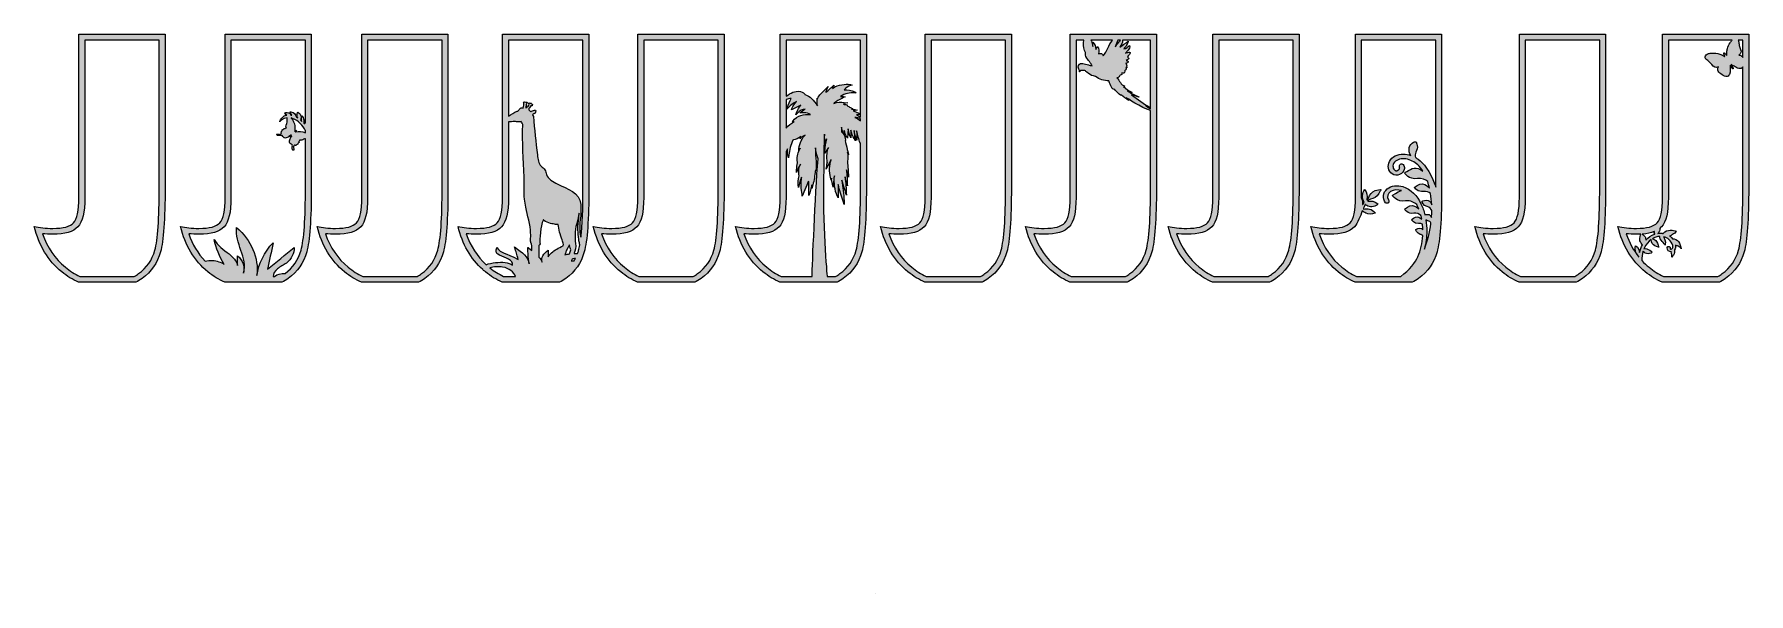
# Model space of a CAD drawing. Header units: millimetres. Extents: x 8 to 886, y -401 to -114.
import ezdxf

# ---------------------------------------------------------------- set-up
doc = ezdxf.new("R2010")
doc.units = ezdxf.units.MM
doc.header["$MEASUREMENT"] = 0
for name, color, linetype in [('Layer 1', 7, 'Continuous'), ('Layer 11', 7, 'Continuous'), ('Layer 12', 7, 'Continuous'), ('Layer 2', 7, 'Continuous'), ('Layer 3', 7, 'Continuous'), ('Layer 4', 7, 'Continuous'), ('Layer 5', 7, 'Continuous'), ('Layer 6', 7, 'Continuous'), ('Layer 7', 7, 'Continuous'), ('Layer 8', 7, 'Continuous'), ('Layer 9', 7, 'Continuous'), ('Layer10', 7, 'Continuous')]:
    doc.layers.add(name, color=color, linetype=linetype)

# ---------------------------------------------------------------- blocks, each defined once
blk = doc.blocks.new('block 2')
at = {"layer": 'Layer 9'}
h = blk.add_hatch(color=1, dxfattribs=at)
h.dxf.hatch_style = 2
edge = h.paths.add_edge_path()
edge.add_spline(control_points=[(247.64, -114.15), (247.64, -114.15), (247.64, -197.69), (247.64, -197.69), (247.64, -204.46), (246.73, -208.8), (244.9, -210.7), (243.16, -212.61), (239.61, -213.56), (234.26, -213.56), (230.56, -213.56), (227.41, -213.22), (224.8, -212.55), (227, -221.67), (231.24, -229.05), (237.52, -234.68), (237.6, -234.89), (237.74, -235.1), (237.96, -235.29), (238, -235.25), (238.06, -235.22), (238.1, -235.18), (238.35, -235.39), (238.58, -235.6), (238.83, -235.81), (241.56, -238.02), (244.45, -239.79), (247.48, -241.15), (247.48, -241.15), (276.73, -241.15), (276.73, -241.15), (277.84, -240.56), (278.92, -239.91), (279.95, -239.16), (284.7, -235.75), (287.85, -231.22), (289.42, -225.56), (290.99, -219.97), (291.77, -208.94), (291.77, -192.48), (291.77, -192.48), (291.77, -114.15), (291.77, -114.15), (291.77, -114.15), (247.64, -114.15), (247.64, -114.15)], knot_values=[0, 0, 0, 0, 1, 1, 1, 2, 2, 2, 3, 3, 3, 4, 4, 4, 5, 5, 5, 6, 6, 6, 7, 7, 7, 8, 8, 8, 9, 9, 9, 10, 10, 10, 11, 11, 11, 12, 12, 12, 13, 13, 13, 14, 14, 14, 15, 15, 15, 15], degree=3, periodic=1)
edge = h.paths.add_edge_path()
edge.add_spline(control_points=[(229.02, -216.31), (230.65, -216.47), (232.4, -216.56), (234.26, -216.56), (240.53, -216.56), (244.73, -215.31), (247.09, -212.75), (249.51, -210.21), (250.64, -205.42), (250.64, -197.69), (250.64, -197.69), (250.64, -159.06), (250.64, -159.06), (250.71, -159.06), (250.8, -159.06), (250.95, -159.06), (251.47, -159.05), (252.94, -158.88), (253.51, -158.85), (254.09, -158.81), (254.22, -158.97), (254.72, -158.98), (255.22, -158.98), (255.81, -158.98), (256.34, -159.03), (256.6, -158.94), (256.86, -158.88), (257.12, -158.81), (257.44, -159.35), (257.7, -159.89), (258.03, -160.43), (257.44, -169.51), (258.45, -178.23), (258.68, -187.3), (258.78, -191.07), (258.44, -194.85), (258.84, -198.6), (258.99, -199.98), (259.24, -201.34), (259.49, -202.7), (260.28, -207.03), (261.96, -211.7), (261.96, -216.07), (262.04, -216.92), (262.02, -217.33), (262.03, -217.91), (262.04, -218.48), (261.93, -218.8), (261.9, -219.21), (261.89, -219.35), (261.87, -219.45), (261.86, -219.54), (261.79, -219.91), (261.85, -220.3), (262.02, -220.64), (262.09, -220.79), (262.17, -220.95), (262.21, -221.19), (262.32, -221.72), (262.45, -221.57), (262.5, -222.45), (262.54, -223.04), (262.54, -223.92), (262.53, -224.85), (261.37, -223.91), (260.48, -223.3), (260.48, -223.3), (260.48, -223.3), (260.71, -229.03), (261.18, -231.72), (260.35, -227.74), (258.2, -226.23), (253.69, -222.97), (254.62, -226.06), (254.73, -226.4), (255.66, -229.49), (248.89, -225.68), (246.89, -226.68), (244.58, -223.29), (244.48, -225.33), (243.45, -225.96), (246.03, -227.29), (247.49, -228.04), (249.24, -228.56), (250.65, -229.33), (252.06, -230.11), (253.15, -231.27), (252.66, -232.38), (250.98, -230.78), (247.15, -230.75), (244.05, -231.08), (242.34, -231.26), (240.58, -231.52), (239.22, -232.17), (234.63, -227.95), (231.21, -222.63), (229.02, -216.31)], knot_values=[0, 0, 0, 0, 1, 1, 1, 2, 2, 2, 3, 3, 3, 4, 4, 4, 5, 5, 5, 6, 6, 6, 7, 7, 7, 8, 8, 8, 9, 9, 9, 10, 10, 10, 11, 11, 11, 12, 12, 12, 13, 13, 13, 14, 14, 14, 15, 15, 15, 16, 16, 16, 17, 17, 17, 18, 18, 18, 19, 19, 19, 20, 20, 20, 21, 21, 21, 22, 22, 22, 23, 23, 23, 24, 24, 24, 25, 25, 25, 26, 26, 26, 27, 27, 27, 28, 28, 28, 29, 29, 29, 30, 30, 30, 31, 31, 31, 32, 32, 32, 32], degree=3, periodic=1)
edge = h.paths.add_edge_path()
edge.add_spline(control_points=[(266.16, -226.88), (266.13, -225.18), (266.19, -223.94), (266.15, -222.36), (266.37, -222.08), (266.58, -221.72), (266.78, -221.47), (266.8, -220.99), (266.73, -221.62), (266.76, -221), (266.75, -221.01), (266.75, -221.01), (266.75, -221.02), (266.75, -221.01), (266.76, -221), (266.76, -221), (266.78, -220.39), (266.49, -220.13), (266.63, -218.88), (266.77, -217.64), (267.23, -213.7), (267.47, -212.25), (267.71, -210.8), (268.11, -210.32), (268.39, -209.09), (268.47, -209.18), (268.66, -209.32), (268.7, -209.36), (268.71, -209.37), (268.71, -209.37), (268.72, -209.37), (268.74, -209.39), (268.77, -209.41), (268.79, -209.43), (269.77, -210.22), (270.93, -210.77), (272.17, -211.02), (273.03, -211.19), (273.9, -211.37), (274.77, -211.55), (275.22, -211.65), (275.69, -211.62), (276.13, -211.48), (276.13, -211.48), (276.13, -211.48), (276.13, -211.48), (276.39, -212.75), (276.42, -214.14), (276.73, -215.4), (277.03, -216.65), (277.75, -218.36), (278.06, -219.43), (278.38, -220.51), (278.48, -220.88), (278.76, -221.76), (278.68, -222.1), (278.64, -222.28), (278.61, -222.42), (277.53, -223), (276.39, -223.56), (275.34, -224.15), (273.39, -225.23), (271.6, -226.63), (271, -228.13), (271.01, -227), (271.02, -225.87), (271.02, -224.75), (268.42, -226.29), (267.21, -228.63), (267.92, -230.78), (267.58, -229.96), (266.94, -229.08), (266.17, -228.22), (266.17, -227.72), (266.17, -227.26), (266.16, -226.88)], knot_values=[0, 0, 0, 0, 1, 1, 1, 2, 2, 2, 3, 3, 3, 4, 4, 4, 5, 5, 5, 6, 6, 6, 7, 7, 7, 8, 8, 8, 9, 9, 9, 10, 10, 10, 11, 11, 11, 12, 12, 12, 13, 13, 13, 14, 14, 14, 15, 15, 15, 16, 16, 16, 17, 17, 17, 18, 18, 18, 19, 19, 19, 20, 20, 20, 21, 21, 21, 22, 22, 22, 23, 23, 23, 24, 24, 24, 25, 25, 25, 25], degree=3, periodic=1)
edge = h.paths.add_edge_path()
edge.add_spline(control_points=[(266.75, -221.04), (266.75, -221.11), (266.75, -221.07), (266.75, -221.04), (266.75, -221.04), (266.75, -221.04), (266.75, -221.04)], knot_values=[0, 0, 0, 0, 1, 1, 1, 2, 2, 2, 2], degree=3, periodic=1)
edge = h.paths.add_edge_path()
edge.add_spline(control_points=[(284.47, -225.59), (284.47, -225.61), (284.49, -225.57), (284.56, -225.38), (284.58, -225.33), (284.6, -225.27), (284.62, -225.21), (285.22, -223.56), (285.25, -221.76), (284.71, -220.1), (284.71, -220.1), (284.7, -220.07), (284.7, -220.07), (284.87, -218.12), (284.65, -215.94), (284.89, -214.02), (285.13, -212.1), (286.06, -209.82), (286.31, -208.11), (286.56, -206.4), (286.89, -205.07), (286.89, -205.96), (286.88, -206.84), (285.8, -211.38), (286.26, -215.76), (286.35, -216.6), (286.57, -219.32), (286.69, -219.98), (286.81, -220.63), (287, -221.3), (287.14, -222), (287.14, -222.01), (287.14, -222.02), (287.14, -222.02), (286.95, -223.06), (286.75, -223.97), (286.53, -224.76), (286.37, -225.34), (286.19, -225.9), (285.99, -226.45), (285.41, -226.41), (284.82, -226.39), (284.23, -226.4), (284.31, -226.15), (284.37, -225.94), (284.42, -225.78), (284.44, -225.7), (284.46, -225.64), (284.47, -225.59)], knot_values=[0, 0, 0, 0, 1, 1, 1, 2, 2, 2, 3, 3, 3, 4, 4, 4, 5, 5, 5, 6, 6, 6, 7, 7, 7, 8, 8, 8, 9, 9, 9, 10, 10, 10, 11, 11, 11, 12, 12, 12, 13, 13, 13, 14, 14, 14, 15, 15, 15, 16, 16, 16, 16], degree=3, periodic=1)
edge = h.paths.add_edge_path()
edge.add_spline(control_points=[(284.54, -225.42), (284.55, -225.41), (284.55, -225.4), (284.56, -225.39), (284.55, -225.4), (284.54, -225.41), (284.54, -225.42)], knot_values=[0, 0, 0, 0, 1, 1, 1, 2, 2, 2, 2], degree=3, periodic=1)
edge = h.paths.add_edge_path()
edge.add_spline(control_points=[(282.86, -230.25), (282.9, -230.13), (282.95, -230.01), (282.99, -229.9), (283.06, -229.72), (283.14, -229.51), (283.23, -229.27), (283.78, -229.15), (284.35, -229.05), (284.92, -228.96), (284.72, -229.36), (284.51, -229.75), (284.29, -230.13), (283.81, -230.16), (283.33, -230.2), (282.86, -230.25)], knot_values=[0, 0, 0, 0, 1, 1, 1, 2, 2, 2, 3, 3, 3, 4, 4, 4, 5, 5, 5, 5], degree=3, periodic=1)
edge = h.paths.add_edge_path()
edge.add_spline(control_points=[(279.55, -227.13), (279.73, -226.56), (279.91, -226.03), (280.04, -225.62), (280.24, -225), (280.56, -224.33), (280.86, -223.73), (281.21, -223.15), (281.53, -222.56), (281.82, -221.96), (281.84, -222.16), (281.85, -222.36), (281.92, -222.65), (282.04, -223.17), (282.38, -223.96), (282.49, -224.56), (282.35, -225.21), (282.17, -225.9), (281.95, -226.58), (281.12, -226.71), (280.31, -226.89), (279.55, -227.13)], knot_values=[0, 0, 0, 0, 1, 1, 1, 2, 2, 2, 3, 3, 3, 4, 4, 4, 5, 5, 5, 6, 6, 6, 7, 7, 7, 7], degree=3, periodic=1)
edge = h.paths.add_edge_path()
edge.add_spline(control_points=[(241.11, -233.78), (243.12, -233.19), (245.48, -233), (247.65, -233.34), (250.95, -233.85), (253.51, -236.1), (254.28, -238.15), (254.28, -238.15), (248.13, -238.15), (248.13, -238.15), (245.68, -236.99), (243.32, -235.53), (241.11, -233.78)], knot_values=[0, 0, 0, 0, 1, 1, 1, 2, 2, 2, 3, 3, 3, 4, 4, 4, 4], degree=3, periodic=1)
edge = h.paths.add_edge_path()
edge.add_spline(control_points=[(288.77, -192.48), (288.77, -203.49), (288.42, -212.05), (287.72, -218.06), (287.67, -217.93), (287.11, -215.44), (287.14, -214.4), (287.18, -213.36), (287.08, -211.68), (287.15, -210.39), (287.22, -209.1), (287.72, -207.49), (287.73, -206.12), (287.73, -204.74), (287.72, -202.44), (287.62, -201.27), (287.13, -194.9), (280.69, -193.45), (275.63, -190.8), (273.4, -189.64), (270.98, -188.3), (270.11, -185.94), (269.82, -185.16), (269.71, -184.28), (269.26, -183.57), (268.8, -182.84), (268.02, -182.37), (267.42, -181.74), (265.98, -180.24), (265.68, -178.01), (265.45, -175.94), (264.71, -169.36), (263.88, -162.78), (263.37, -156.18), (263.36, -155.96), (263.02, -155.53), (262.92, -155.32), (262.9, -155.29), (264.12, -154.65), (264.21, -154.52), (264.3, -154.4), (264.35, -154.26), (264.41, -154.12), (264.47, -153.94), (264.53, -153.77), (264.59, -153.59), (264.62, -153.5), (264.65, -153.41), (264.64, -153.32), (264.61, -153), (264.21, -153.02), (263.99, -153.06), (263.26, -153.2), (262.66, -153.54), (261.99, -153.8), (261.68, -153.47), (261.37, -153.13), (261.06, -152.81), (261.07, -152.59), (261.08, -152.38), (261.08, -152.16), (261.27, -151.91), (262.06, -150.57), (262.37, -150.71), (262.45, -150.74), (262.53, -150.8), (262.62, -150.79), (262.69, -150.77), (262.74, -150.72), (262.79, -150.66), (263.17, -150.22), (262.7, -149.97), (262.43, -149.62), (262.38, -149.56), (262.33, -149.49), (262.26, -149.46), (262.21, -149.43), (262.15, -149.42), (262.09, -149.41), (261.78, -149.37), (261.46, -149.33), (261.15, -149.28), (261.11, -149.4), (261.07, -149.51), (261.04, -149.62), (261.09, -149.77), (261.15, -149.92), (261.21, -150.07), (261.29, -150.27), (260.03, -151.49), (259.87, -151.67), (259.78, -151.76), (259.64, -151.87), (259.52, -151.81), (259.62, -151.1), (259.71, -150.4), (259.8, -149.7), (259.81, -149.65), (259.82, -149.59), (259.86, -149.55), (259.91, -149.51), (259.98, -149.51), (260.05, -149.49), (260.25, -149.45), (260.38, -149.17), (260.22, -149.05), (260.17, -149), (260.09, -148.99), (260.02, -148.98), (259.63, -148.91), (259.23, -148.85), (258.83, -148.78), (258.71, -148.76), (258.58, -148.74), (258.46, -148.77), (257.98, -148.91), (258.39, -149.28), (258.57, -149.47), (258.55, -149.61), (258.57, -149.51), (258.53, -149.7), (258.5, -149.9), (258.47, -150.08), (258.41, -150.42), (258.34, -150.76), (258.19, -151.51), (258.12, -151.92), (258.12, -151.93), (257.47, -151.79), (257.41, -151.79), (257.15, -151.77), (257.02, -151.82), (256.8, -151.96), (256.42, -152.21), (256.14, -152.59), (255.88, -152.96), (255.79, -153.09), (255.7, -153.23), (255.57, -153.33), (255.45, -153.43), (255.29, -153.49), (255.14, -153.55), (253.53, -154.15), (252.01, -155.05), (250.64, -156.08), (250.64, -156.08), (250.64, -117.15), (250.64, -117.15), (250.64, -117.15), (288.77, -117.15), (288.77, -117.15), (288.77, -117.15), (288.77, -192.48), (288.77, -192.48)], knot_values=[0, 0, 0, 0, 1, 1, 1, 2, 2, 2, 3, 3, 3, 4, 4, 4, 5, 5, 5, 6, 6, 6, 7, 7, 7, 8, 8, 8, 9, 9, 9, 10, 10, 10, 11, 11, 11, 12, 12, 12, 13, 13, 13, 14, 14, 14, 15, 15, 15, 16, 16, 16, 17, 17, 17, 18, 18, 18, 19, 19, 19, 20, 20, 20, 21, 21, 21, 22, 22, 22, 23, 23, 23, 24, 24, 24, 25, 25, 25, 26, 26, 26, 27, 27, 27, 28, 28, 28, 29, 29, 29, 30, 30, 30, 31, 31, 31, 32, 32, 32, 33, 33, 33, 34, 34, 34, 35, 35, 35, 36, 36, 36, 37, 37, 37, 38, 38, 38, 39, 39, 39, 40, 40, 40, 41, 41, 41, 42, 42, 42, 43, 43, 43, 44, 44, 44, 45, 45, 45, 46, 46, 46, 47, 47, 47, 48, 48, 48, 49, 49, 49, 50, 50, 50, 51, 51, 51, 51], degree=3, periodic=1)
h = blk.add_hatch(color=1, dxfattribs=at)
h.dxf.hatch_style = 2
edge = h.paths.add_edge_path()
edge.add_spline(control_points=[(259.8, -149.75), (259.8, -149.77), (259.8, -149.78), (259.79, -149.79), (259.79, -149.79), (259.8, -149.76), (259.8, -149.75), (259.8, -149.75), (259.8, -149.75), (259.8, -149.75)], knot_values=[0, 0, 0, 0, 1, 1, 1, 2, 2, 2, 3, 3, 3, 3], degree=3, periodic=1)
h = blk.add_hatch(color=1, dxfattribs=at)
h.dxf.hatch_style = 2
edge = h.paths.add_edge_path()
edge.add_spline(control_points=[(259.8, -149.75), (259.8, -149.74), (259.8, -149.74), (259.8, -149.75), (259.8, -149.75), (259.8, -149.75), (259.8, -149.75)], knot_values=[0, 0, 0, 0, 1, 1, 1, 2, 2, 2, 2], degree=3, periodic=1)
h = blk.add_hatch(color=1, dxfattribs=at)
h.dxf.hatch_style = 2
edge = h.paths.add_edge_path()
edge.add_spline(control_points=[(259.8, -149.75), (259.8, -149.75), (259.8, -149.75), (259.8, -149.75), (259.8, -149.75), (259.8, -149.75), (259.8, -149.75)], knot_values=[0, 0, 0, 0, 1, 1, 1, 2, 2, 2, 2], degree=3, periodic=1)
h = blk.add_hatch(color=1, dxfattribs=at)
h.dxf.hatch_style = 2
edge = h.paths.add_edge_path()
edge.add_spline(control_points=[(268.72, -209.37), (268.72, -209.37), (268.72, -209.37), (268.71, -209.37), (268.71, -209.37), (268.73, -209.39), (268.72, -209.37)], knot_values=[0, 0, 0, 0, 1, 1, 1, 2, 2, 2, 2], degree=3, periodic=1)
at = {"layer": 'Layer 9', "lineweight": 0}
for points, knots in [([(247.64, -114.15), (247.64, -114.15), (247.64, -197.69), (247.64, -197.69), (247.64, -204.46), (246.73, -208.8), (244.9, -210.7), (243.16, -212.61), (239.61, -213.56), (234.26, -213.56), (230.56, -213.56), (227.41, -213.22), (224.8, -212.55), (227, -221.67), (231.24, -229.05), (237.52, -234.68), (237.6, -234.89), (237.74, -235.1), (237.96, -235.29), (238, -235.25), (238.06, -235.22), (238.1, -235.18), (238.35, -235.39), (238.58, -235.6), (238.83, -235.81), (241.56, -238.02), (244.45, -239.79), (247.48, -241.15), (247.48, -241.15), (276.73, -241.15), (276.73, -241.15), (277.84, -240.56), (278.92, -239.91), (279.95, -239.16), (284.7, -235.75), (287.85, -231.22), (289.42, -225.56), (290.99, -219.97), (291.77, -208.94), (291.77, -192.48), (291.77, -192.48), (291.77, -114.15), (291.77, -114.15), (291.77, -114.15), (247.64, -114.15), (247.64, -114.15)], [0, 0, 0, 0, 1, 1, 1, 2, 2, 2, 3, 3, 3, 4, 4, 4, 5, 5, 5, 6, 6, 6, 7, 7, 7, 8, 8, 8, 9, 9, 9, 10, 10, 10, 11, 11, 11, 12, 12, 12, 13, 13, 13, 14, 14, 14, 15, 15, 15, 15]), ([(288.77, -192.48), (288.77, -203.49), (288.42, -212.05), (287.72, -218.06), (287.67, -217.93), (287.11, -215.44), (287.14, -214.4), (287.18, -213.36), (287.08, -211.68), (287.15, -210.39), (287.22, -209.1), (287.72, -207.49), (287.73, -206.12), (287.73, -204.74), (287.72, -202.44), (287.62, -201.27), (287.13, -194.9), (280.69, -193.45), (275.63, -190.8), (273.4, -189.64), (270.98, -188.3), (270.11, -185.94), (269.82, -185.16), (269.71, -184.28), (269.26, -183.57), (268.8, -182.84), (268.02, -182.37), (267.42, -181.74), (265.98, -180.24), (265.68, -178.01), (265.45, -175.94), (264.71, -169.36), (263.88, -162.78), (263.37, -156.18), (263.36, -155.96), (263.02, -155.53), (262.92, -155.32), (262.9, -155.29), (264.12, -154.65), (264.21, -154.52), (264.3, -154.4), (264.35, -154.26), (264.41, -154.12), (264.47, -153.94), (264.53, -153.77), (264.59, -153.59), (264.62, -153.5), (264.65, -153.41), (264.64, -153.32), (264.61, -153), (264.21, -153.02), (263.99, -153.06), (263.26, -153.2), (262.66, -153.54), (261.99, -153.8), (261.68, -153.47), (261.37, -153.13), (261.06, -152.81), (261.07, -152.59), (261.08, -152.38), (261.08, -152.16), (261.27, -151.91), (262.06, -150.57), (262.37, -150.71), (262.45, -150.74), (262.53, -150.8), (262.62, -150.79), (262.69, -150.77), (262.74, -150.72), (262.79, -150.66), (263.17, -150.22), (262.7, -149.97), (262.43, -149.62), (262.38, -149.56), (262.33, -149.49), (262.26, -149.46), (262.21, -149.43), (262.15, -149.42), (262.09, -149.41), (261.78, -149.37), (261.46, -149.33), (261.15, -149.28), (261.11, -149.4), (261.07, -149.51), (261.04, -149.62), (261.09, -149.77), (261.15, -149.92), (261.21, -150.07), (261.29, -150.27), (260.03, -151.49), (259.87, -151.67), (259.78, -151.76), (259.64, -151.87), (259.52, -151.81), (259.62, -151.1), (259.71, -150.4), (259.8, -149.7), (259.81, -149.65), (259.82, -149.59), (259.86, -149.55), (259.91, -149.51), (259.98, -149.51), (260.05, -149.49), (260.25, -149.45), (260.38, -149.17), (260.22, -149.05), (260.17, -149), (260.09, -148.99), (260.02, -148.98), (259.63, -148.91), (259.23, -148.85), (258.83, -148.78), (258.71, -148.76), (258.58, -148.74), (258.46, -148.77), (257.98, -148.91), (258.39, -149.28), (258.57, -149.47), (258.55, -149.61), (258.57, -149.51), (258.53, -149.7), (258.5, -149.9), (258.47, -150.08), (258.41, -150.42), (258.34, -150.76), (258.19, -151.51), (258.12, -151.92), (258.12, -151.93), (257.47, -151.79), (257.41, -151.79), (257.15, -151.77), (257.02, -151.82), (256.8, -151.96), (256.42, -152.21), (256.14, -152.59), (255.88, -152.96), (255.79, -153.09), (255.7, -153.23), (255.57, -153.33), (255.45, -153.43), (255.29, -153.49), (255.14, -153.55), (253.53, -154.15), (252.01, -155.05), (250.64, -156.08), (250.64, -156.08), (250.64, -117.15), (250.64, -117.15), (250.64, -117.15), (288.77, -117.15), (288.77, -117.15), (288.77, -117.15), (288.77, -192.48), (288.77, -192.48)], [0, 0, 0, 0, 1, 1, 1, 2, 2, 2, 3, 3, 3, 4, 4, 4, 5, 5, 5, 6, 6, 6, 7, 7, 7, 8, 8, 8, 9, 9, 9, 10, 10, 10, 11, 11, 11, 12, 12, 12, 13, 13, 13, 14, 14, 14, 15, 15, 15, 16, 16, 16, 17, 17, 17, 18, 18, 18, 19, 19, 19, 20, 20, 20, 21, 21, 21, 22, 22, 22, 23, 23, 23, 24, 24, 24, 25, 25, 25, 26, 26, 26, 27, 27, 27, 28, 28, 28, 29, 29, 29, 30, 30, 30, 31, 31, 31, 32, 32, 32, 33, 33, 33, 34, 34, 34, 35, 35, 35, 36, 36, 36, 37, 37, 37, 38, 38, 38, 39, 39, 39, 40, 40, 40, 41, 41, 41, 42, 42, 42, 43, 43, 43, 44, 44, 44, 45, 45, 45, 46, 46, 46, 47, 47, 47, 48, 48, 48, 49, 49, 49, 50, 50, 50, 51, 51, 51, 51]), ([(259.8, -149.75), (259.8, -149.77), (259.8, -149.78), (259.79, -149.79), (259.79, -149.79), (259.8, -149.76), (259.8, -149.75), (259.8, -149.75), (259.8, -149.75), (259.8, -149.75)], [0, 0, 0, 0, 1, 1, 1, 2, 2, 2, 3, 3, 3, 3]), ([(259.8, -149.75), (259.8, -149.74), (259.8, -149.74), (259.8, -149.75), (259.8, -149.75), (259.8, -149.75), (259.8, -149.75)], [0, 0, 0, 0, 1, 1, 1, 2, 2, 2, 2]), ([(259.8, -149.75), (259.8, -149.75), (259.8, -149.75), (259.8, -149.75), (259.8, -149.75), (259.8, -149.75), (259.8, -149.75)], [0, 0, 0, 0, 1, 1, 1, 2, 2, 2, 2]), ([(229.02, -216.31), (230.65, -216.47), (232.4, -216.56), (234.26, -216.56), (240.53, -216.56), (244.73, -215.31), (247.09, -212.75), (249.51, -210.21), (250.64, -205.42), (250.64, -197.69), (250.64, -197.69), (250.64, -159.06), (250.64, -159.06), (250.71, -159.06), (250.8, -159.06), (250.95, -159.06), (251.47, -159.05), (252.94, -158.88), (253.51, -158.85), (254.09, -158.81), (254.22, -158.97), (254.72, -158.98), (255.22, -158.98), (255.81, -158.98), (256.34, -159.03), (256.6, -158.94), (256.86, -158.88), (257.12, -158.81), (257.44, -159.35), (257.7, -159.89), (258.03, -160.43), (257.44, -169.51), (258.45, -178.23), (258.68, -187.3), (258.78, -191.07), (258.44, -194.85), (258.84, -198.6), (258.99, -199.98), (259.24, -201.34), (259.49, -202.7), (260.28, -207.03), (261.96, -211.7), (261.96, -216.07), (262.04, -216.92), (262.02, -217.33), (262.03, -217.91), (262.04, -218.48), (261.93, -218.8), (261.9, -219.21), (261.89, -219.35), (261.87, -219.45), (261.86, -219.54), (261.79, -219.91), (261.85, -220.3), (262.02, -220.64), (262.09, -220.79), (262.17, -220.95), (262.21, -221.19), (262.32, -221.72), (262.45, -221.57), (262.5, -222.45), (262.54, -223.04), (262.54, -223.92), (262.53, -224.85), (261.37, -223.91), (260.48, -223.3), (260.48, -223.3), (260.48, -223.3), (260.71, -229.03), (261.18, -231.72), (260.35, -227.74), (258.2, -226.23), (253.69, -222.97), (254.62, -226.06), (254.73, -226.4), (255.66, -229.49), (248.89, -225.68), (246.89, -226.68), (244.58, -223.29), (244.48, -225.33), (243.45, -225.96), (246.03, -227.29), (247.49, -228.04), (249.24, -228.56), (250.65, -229.33), (252.06, -230.11), (253.15, -231.27), (252.66, -232.38), (250.98, -230.78), (247.15, -230.75), (244.05, -231.08), (242.34, -231.26), (240.58, -231.52), (239.22, -232.17), (234.63, -227.95), (231.21, -222.63), (229.02, -216.31)], [0, 0, 0, 0, 1, 1, 1, 2, 2, 2, 3, 3, 3, 4, 4, 4, 5, 5, 5, 6, 6, 6, 7, 7, 7, 8, 8, 8, 9, 9, 9, 10, 10, 10, 11, 11, 11, 12, 12, 12, 13, 13, 13, 14, 14, 14, 15, 15, 15, 16, 16, 16, 17, 17, 17, 18, 18, 18, 19, 19, 19, 20, 20, 20, 21, 21, 21, 22, 22, 22, 23, 23, 23, 24, 24, 24, 25, 25, 25, 26, 26, 26, 27, 27, 27, 28, 28, 28, 29, 29, 29, 30, 30, 30, 31, 31, 31, 32, 32, 32, 32]), ([(266.16, -226.88), (266.13, -225.18), (266.19, -223.94), (266.15, -222.36), (266.37, -222.08), (266.58, -221.72), (266.78, -221.47), (266.8, -220.99), (266.73, -221.62), (266.76, -221), (266.75, -221.01), (266.75, -221.01), (266.75, -221.02), (266.75, -221.01), (266.76, -221), (266.76, -221), (266.78, -220.39), (266.49, -220.13), (266.63, -218.88), (266.77, -217.64), (267.23, -213.7), (267.47, -212.25), (267.71, -210.8), (268.11, -210.32), (268.39, -209.09), (268.47, -209.18), (268.66, -209.32), (268.7, -209.36), (268.71, -209.37), (268.71, -209.37), (268.72, -209.37), (268.74, -209.39), (268.77, -209.41), (268.79, -209.43), (269.77, -210.22), (270.93, -210.77), (272.17, -211.02), (273.03, -211.19), (273.9, -211.37), (274.77, -211.55), (275.22, -211.65), (275.69, -211.62), (276.13, -211.48), (276.13, -211.48), (276.13, -211.48), (276.13, -211.48), (276.39, -212.75), (276.42, -214.14), (276.73, -215.4), (277.03, -216.65), (277.75, -218.36), (278.06, -219.43), (278.38, -220.51), (278.48, -220.88), (278.76, -221.76), (278.68, -222.1), (278.64, -222.28), (278.61, -222.42), (277.53, -223), (276.39, -223.56), (275.34, -224.15), (273.39, -225.23), (271.6, -226.63), (271, -228.13), (271.01, -227), (271.02, -225.87), (271.02, -224.75), (268.42, -226.29), (267.21, -228.63), (267.92, -230.78), (267.58, -229.96), (266.94, -229.08), (266.17, -228.22), (266.17, -227.72), (266.17, -227.26), (266.16, -226.88)], [0, 0, 0, 0, 1, 1, 1, 2, 2, 2, 3, 3, 3, 4, 4, 4, 5, 5, 5, 6, 6, 6, 7, 7, 7, 8, 8, 8, 9, 9, 9, 10, 10, 10, 11, 11, 11, 12, 12, 12, 13, 13, 13, 14, 14, 14, 15, 15, 15, 16, 16, 16, 17, 17, 17, 18, 18, 18, 19, 19, 19, 20, 20, 20, 21, 21, 21, 22, 22, 22, 23, 23, 23, 24, 24, 24, 25, 25, 25, 25]), ([(268.72, -209.37), (268.72, -209.37), (268.72, -209.37), (268.71, -209.37), (268.71, -209.37), (268.73, -209.39), (268.72, -209.37)], [0, 0, 0, 0, 1, 1, 1, 2, 2, 2, 2]), ([(284.47, -225.59), (284.47, -225.61), (284.49, -225.57), (284.56, -225.38), (284.58, -225.33), (284.6, -225.27), (284.62, -225.21), (285.22, -223.56), (285.25, -221.76), (284.71, -220.1), (284.71, -220.1), (284.7, -220.07), (284.7, -220.07), (284.87, -218.12), (284.65, -215.94), (284.89, -214.02), (285.13, -212.1), (286.06, -209.82), (286.31, -208.11), (286.56, -206.4), (286.89, -205.07), (286.89, -205.96), (286.88, -206.84), (285.8, -211.38), (286.26, -215.76), (286.35, -216.6), (286.57, -219.32), (286.69, -219.98), (286.81, -220.63), (287, -221.3), (287.14, -222), (287.14, -222.01), (287.14, -222.02), (287.14, -222.02), (286.95, -223.06), (286.75, -223.97), (286.53, -224.76), (286.37, -225.34), (286.19, -225.9), (285.99, -226.45), (285.41, -226.41), (284.82, -226.39), (284.23, -226.4), (284.31, -226.15), (284.37, -225.94), (284.42, -225.78), (284.44, -225.7), (284.46, -225.64), (284.47, -225.59)], [0, 0, 0, 0, 1, 1, 1, 2, 2, 2, 3, 3, 3, 4, 4, 4, 5, 5, 5, 6, 6, 6, 7, 7, 7, 8, 8, 8, 9, 9, 9, 10, 10, 10, 11, 11, 11, 12, 12, 12, 13, 13, 13, 14, 14, 14, 15, 15, 15, 16, 16, 16, 16]), ([(266.75, -221.04), (266.75, -221.11), (266.75, -221.07), (266.75, -221.04), (266.75, -221.04), (266.75, -221.04), (266.75, -221.04)], [0, 0, 0, 0, 1, 1, 1, 2, 2, 2, 2]), ([(279.55, -227.13), (279.73, -226.56), (279.91, -226.03), (280.04, -225.62), (280.24, -225), (280.56, -224.33), (280.86, -223.73), (281.21, -223.15), (281.53, -222.56), (281.82, -221.96), (281.84, -222.16), (281.85, -222.36), (281.92, -222.65), (282.04, -223.17), (282.38, -223.96), (282.49, -224.56), (282.35, -225.21), (282.17, -225.9), (281.95, -226.58), (281.12, -226.71), (280.31, -226.89), (279.55, -227.13)], [0, 0, 0, 0, 1, 1, 1, 2, 2, 2, 3, 3, 3, 4, 4, 4, 5, 5, 5, 6, 6, 6, 7, 7, 7, 7]), ([(284.54, -225.42), (284.55, -225.41), (284.55, -225.4), (284.56, -225.39), (284.55, -225.4), (284.54, -225.41), (284.54, -225.42)], [0, 0, 0, 0, 1, 1, 1, 2, 2, 2, 2]), ([(241.11, -233.78), (243.12, -233.19), (245.48, -233), (247.65, -233.34), (250.95, -233.85), (253.51, -236.1), (254.28, -238.15), (254.28, -238.15), (248.13, -238.15), (248.13, -238.15), (245.68, -236.99), (243.32, -235.53), (241.11, -233.78)], [0, 0, 0, 0, 1, 1, 1, 2, 2, 2, 3, 3, 3, 4, 4, 4, 4]), ([(282.86, -230.25), (282.9, -230.13), (282.95, -230.01), (282.99, -229.9), (283.06, -229.72), (283.14, -229.51), (283.23, -229.27), (283.78, -229.15), (284.35, -229.05), (284.92, -228.96), (284.72, -229.36), (284.51, -229.75), (284.29, -230.13), (283.81, -230.16), (283.33, -230.2), (282.86, -230.25)], [0, 0, 0, 0, 1, 1, 1, 2, 2, 2, 3, 3, 3, 4, 4, 4, 5, 5, 5, 5])]:
    blk.add_open_spline(points, degree=3, knots=knots, dxfattribs=at)

msp = doc.modelspace()

# ---------------------------------------------------------------- hatches: boundary and pattern name
at = {"layer": 'Layer 1'}
h = msp.add_hatch(color=1, dxfattribs=at)
h.dxf.hatch_style = 2
edge = h.paths.add_edge_path()
edge.add_spline(control_points=[(841.44, -114.15), (841.44, -114.15), (841.44, -197.69), (841.44, -197.69), (841.44, -204.46), (840.53, -208.8), (838.7, -210.7), (836.96, -212.61), (833.41, -213.56), (828.06, -213.56), (824.36, -213.56), (821.21, -213.22), (818.6, -212.55), (820.95, -222.29), (825.62, -230.04), (832.63, -235.81), (835.36, -238.02), (838.25, -239.79), (841.28, -241.15), (841.28, -241.15), (870.53, -241.15), (870.53, -241.15), (871.64, -240.56), (872.72, -239.91), (873.75, -239.16), (878.5, -235.75), (881.65, -231.22), (883.22, -225.56), (884.79, -219.97), (885.57, -208.94), (885.57, -192.48), (885.57, -192.48), (885.57, -114.15), (885.57, -114.15), (885.57, -114.15), (841.44, -114.15), (841.44, -114.15)], knot_values=[0, 0, 0, 0, 1, 1, 1, 2, 2, 2, 3, 3, 3, 4, 4, 4, 5, 5, 5, 6, 6, 6, 7, 7, 7, 8, 8, 8, 9, 9, 9, 10, 10, 10, 11, 11, 11, 12, 12, 12, 12], degree=3, periodic=1)
edge = h.paths.add_edge_path()
edge.add_spline(control_points=[(882.57, -126), (882.26, -125.37), (881.78, -125.07), (880.94, -124.9), (880.81, -124.87), (880.68, -124.85), (880.47, -124.81), (880.58, -124.74), (880.64, -124.7), (880.7, -124.67), (881.59, -124.16), (881.95, -123.04), (881.44, -121.94), (881.14, -121.27), (880.85, -120.54), (880.7, -119.83), (880.55, -119.11), (880.52, -118.39), (880.34, -117.68), (880.29, -117.5), (880.23, -117.32), (880.15, -117.15), (880.15, -117.15), (882.57, -117.15), (882.57, -117.15), (882.57, -117.15), (882.57, -126), (882.57, -126)], knot_values=[0, 0, 0, 0, 1, 1, 1, 2, 2, 2, 3, 3, 3, 4, 4, 4, 5, 5, 5, 6, 6, 6, 7, 7, 7, 8, 8, 8, 9, 9, 9, 9], degree=3, periodic=1)
edge = h.paths.add_edge_path()
edge.add_spline(control_points=[(837.3, -215.31), (837.12, -215.73), (837.11, -216.11), (837.43, -216.41), (837.48, -216.45), (837.46, -216.54), (837.4, -216.56), (835.73, -217.14), (834.21, -218.18), (832.99, -219.47), (832.93, -219.54), (832.82, -219.49), (832.83, -219.41), (832.87, -218.87), (832.78, -218.34), (832.52, -217.88), (832.21, -217.32), (831.68, -216.94), (831.12, -216.61), (831.04, -216.57), (831.07, -216.45), (831.16, -216.44), (833.53, -216.25), (835.53, -215.84), (837.18, -215.19), (837.26, -215.16), (837.33, -215.23), (837.3, -215.31)], knot_values=[0, 0, 0, 0, 1, 1, 1, 2, 2, 2, 3, 3, 3, 4, 4, 4, 5, 5, 5, 6, 6, 6, 7, 7, 7, 8, 8, 8, 9, 9, 9, 9], degree=3, periodic=1)
edge = h.paths.add_edge_path()
edge.add_spline(control_points=[(829.73, -225.85), (829.42, -223.37), (827.98, -222.5), (827.56, -222.47), (827.2, -223.58), (827.36, -224.83), (827.86, -225.9), (828.21, -226.64), (829.39, -228.18), (829.38, -228.29), (826.58, -224.83), (824.39, -220.83), (822.82, -216.31), (824.45, -216.47), (826.2, -216.56), (828.06, -216.56), (828.87, -216.56), (829.64, -216.54), (830.38, -216.49), (830.34, -217.12), (829.5, -218.07), (829.9, -219.88), (830.06, -220.6), (830.95, -221.77), (831.19, -221.94), (830.51, -223.16), (830.03, -224.48), (829.73, -225.85)], knot_values=[0, 0, 0, 0, 1, 1, 1, 2, 2, 2, 3, 3, 3, 4, 4, 4, 5, 5, 5, 6, 6, 6, 7, 7, 7, 8, 8, 8, 9, 9, 9, 9], degree=3, periodic=1)
edge = h.paths.add_edge_path()
edge.add_spline(control_points=[(880.33, -224.76), (878.94, -229.78), (876.21, -233.7), (871.99, -236.73), (871.31, -237.23), (870.58, -237.69), (869.77, -238.15), (869.77, -238.15), (841.93, -238.15), (841.93, -238.15), (839.34, -236.93), (836.85, -235.36), (834.53, -233.48), (833.24, -232.42), (832.04, -231.28), (830.92, -230.07), (830.84, -228.46), (831.01, -226.85), (831.49, -225.29), (831.76, -225.76), (832.37, -226.22), (833.25, -226.45), (834.29, -226.71), (835.49, -226.48), (836.21, -225.69), (835.36, -225), (834.47, -224.29), (833.4, -224.04), (832.78, -223.89), (832.3, -223.88), (831.96, -223.98), (832.05, -223.77), (832.14, -223.57), (832.24, -223.36), (833.03, -221.74), (834.2, -220.28), (835.67, -219.23), (835.52, -222.54), (839.54, -223.19), (839.54, -223.19), (839.54, -223.19), (839.07, -221.26), (838.38, -220.27), (837.93, -219.62), (837.13, -219.04), (836.31, -218.82), (836.82, -218.51), (837.37, -218.25), (837.94, -218.06), (838.62, -217.82), (839.33, -217.69), (840.04, -217.66), (839.67, -218.99), (842.77, -221.64), (842.87, -222.14), (842.8, -221.66), (843.24, -219.98), (842.1, -218), (842.07, -217.96), (842.03, -217.9), (841.99, -217.85), (842.97, -218.09), (843.91, -218.54), (844.72, -219.23), (845.66, -220.02), (846.42, -221.13), (846.65, -222.36), (846.76, -222.95), (846.74, -223.67), (846.2, -224.05), (846.01, -224.18), (845.78, -224.25), (845.57, -224.13), (845.52, -224.11), (845.3, -223.94), (845.33, -223.87), (845.48, -223.44), (845.35, -222.96), (844.87, -222.81), (844.46, -222.67), (843.94, -222.92), (843.88, -223.38), (843.71, -224.7), (844.79, -225.66), (845.96, -225.57), (845.96, -225.59), (845.96, -225.61), (845.95, -225.63), (845.93, -226.02), (846.38, -228.12), (846.14, -228.32), (846.82, -227.75), (847.46, -226.83), (847.6, -225.95), (847.65, -225.63), (847.71, -225.05), (847.59, -224.61), (848.08, -223.92), (848.18, -223.01), (848.07, -222.13), (848.54, -222.34), (849.03, -222.5), (849.5, -222.7), (850.15, -222.99), (850.79, -223.42), (851.06, -224.09), (850.77, -222.85), (850.46, -221.28), (849.67, -220.27), (849.14, -219.59), (847.65, -218.62), (846.59, -218.83), (846.15, -218.32), (845.63, -217.86), (845.06, -217.48), (845.59, -217.29), (846.09, -217), (846.57, -216.71), (847.32, -216.28), (848.11, -215.78), (848.44, -214.98), (847.09, -214.59), (843.95, -213.61), (841.8, -216.15), (841.6, -216.12), (841.41, -216.09), (841.21, -216.07), (840.5, -216), (839.79, -216.03), (839.1, -216.14), (839.46, -215.74), (839.72, -215.23), (839.85, -214.92), (840.04, -214.48), (840.08, -213.99), (840.04, -213.55), (840.35, -213.3), (840.63, -213.03), (840.89, -212.75), (843.31, -210.21), (844.44, -205.42), (844.44, -197.69), (844.44, -197.69), (844.44, -117.15), (844.44, -117.15), (844.44, -117.15), (877.08, -117.15), (877.08, -117.15), (876.67, -117.55), (876.34, -118.04), (876.04, -118.54), (875.49, -119.46), (875, -120.44), (874.68, -121.51), (874.52, -122.03), (874.44, -122.59), (874.4, -123.16), (874.35, -123.73), (874.43, -124.41), (874.3, -124.94), (873.94, -124.66), (873.61, -124.16), (873.3, -123.81), (873.25, -123.76), (873.21, -123.71), (873.16, -123.68), (873.08, -123.64), (872.99, -123.66), (872.91, -123.69), (872.85, -123.71), (872.79, -123.74), (872.76, -123.8), (872.66, -123.96), (872.89, -124.41), (872.95, -124.59), (873.06, -124.92), (873.17, -125.25), (873.28, -125.58), (873.29, -125.61), (873, -125.42), (872.99, -125.41), (872.85, -125.31), (872.72, -125.22), (872.58, -125.13), (872.29, -124.95), (871.99, -124.79), (871.69, -124.65), (871.08, -124.37), (870.44, -124.18), (869.81, -124.06), (868.47, -123.79), (867.06, -123.69), (865.76, -123.88), (865.23, -123.96), (864.7, -124.1), (864.25, -124.38), (863.68, -124.75), (863.15, -125.41), (863.33, -126.25), (863.33, -126.25), (863.66, -126.81), (863.66, -126.81), (864.3, -127.35), (864.95, -127.87), (865.56, -128.44), (865.97, -128.82), (866.36, -129.24), (866.67, -129.7), (867.48, -130.91), (868.68, -131.65), (870.02, -130.82), (869.94, -131.07), (869.88, -131.3), (869.8, -131.51), (869.51, -132.27), (869.74, -132.97), (870.32, -133.58), (871.36, -134.68), (873.69, -136.28), (875.03, -135.53), (875.35, -135.36), (875.56, -135.02), (875.72, -134.67), (876.4, -133.16), (876.01, -131.56), (876.08, -129.9), (876.47, -130.55), (876.81, -131.17), (877.35, -131.71), (877.42, -131.78), (877.54, -131.86), (877.6, -131.8), (877.65, -131.74), (877.62, -131.64), (877.59, -131.56), (877.3, -130.9), (876.99, -130.26), (876.64, -129.63), (876.8, -129.92), (877.84, -130.34), (878.15, -130.52), (878.73, -130.85), (879.3, -131.22), (879.91, -131.45), (880.67, -131.75), (881.53, -131.82), (882.13, -131.38), (882.31, -131.25), (882.45, -131.08), (882.57, -130.88), (882.57, -130.88), (882.57, -192.48), (882.57, -192.48), (882.57, -208.59), (881.82, -219.45), (880.33, -224.76)], knot_values=[0, 0, 0, 0, 1, 1, 1, 2, 2, 2, 3, 3, 3, 4, 4, 4, 5, 5, 5, 6, 6, 6, 7, 7, 7, 8, 8, 8, 9, 9, 9, 10, 10, 10, 11, 11, 11, 12, 12, 12, 13, 13, 13, 14, 14, 14, 15, 15, 15, 16, 16, 16, 17, 17, 17, 18, 18, 18, 19, 19, 19, 20, 20, 20, 21, 21, 21, 22, 22, 22, 23, 23, 23, 24, 24, 24, 25, 25, 25, 26, 26, 26, 27, 27, 27, 28, 28, 28, 29, 29, 29, 30, 30, 30, 31, 31, 31, 32, 32, 32, 33, 33, 33, 34, 34, 34, 35, 35, 35, 36, 36, 36, 37, 37, 37, 38, 38, 38, 39, 39, 39, 40, 40, 40, 41, 41, 41, 42, 42, 42, 43, 43, 43, 44, 44, 44, 45, 45, 45, 46, 46, 46, 47, 47, 47, 48, 48, 48, 49, 49, 49, 50, 50, 50, 51, 51, 51, 52, 52, 52, 53, 53, 53, 54, 54, 54, 55, 55, 55, 56, 56, 56, 57, 57, 57, 58, 58, 58, 59, 59, 59, 60, 60, 60, 61, 61, 61, 62, 62, 62, 63, 63, 63, 64, 64, 64, 65, 65, 65, 66, 66, 66, 67, 67, 67, 68, 68, 68, 69, 69, 69, 70, 70, 70, 71, 71, 71, 72, 72, 72, 73, 73, 73, 74, 74, 74, 75, 75, 75, 76, 76, 76, 77, 77, 77, 78, 78, 78, 79, 79, 79, 80, 80, 80, 81, 81, 81, 82, 82, 82, 83, 83, 83, 84, 84, 84, 85, 85, 85, 85], degree=3, periodic=1)
at = {"layer": 'Layer 11'}
h = msp.add_hatch(color=1, dxfattribs=at)
h.dxf.hatch_style = 2
edge = h.paths.add_edge_path()
edge.add_spline(control_points=[(105.55, -114.15), (105.55, -114.15), (105.55, -197.69), (105.55, -197.69), (105.55, -204.46), (104.64, -208.8), (102.81, -210.7), (101.07, -212.61), (97.52, -213.56), (92.17, -213.56), (88.47, -213.56), (85.32, -213.22), (82.71, -212.55), (85.06, -222.29), (89.73, -230.04), (96.74, -235.81), (99.47, -238.02), (102.36, -239.79), (105.39, -241.15), (105.39, -241.15), (134.64, -241.15), (134.64, -241.15), (135.75, -240.56), (136.83, -239.91), (137.86, -239.16), (142.61, -235.75), (145.76, -231.22), (147.33, -225.56), (148.9, -219.97), (149.68, -208.94), (149.68, -192.48), (149.68, -192.48), (149.68, -114.15), (149.68, -114.15), (149.68, -114.15), (105.55, -114.15), (105.55, -114.15)], knot_values=[0, 0, 0, 0, 1, 1, 1, 2, 2, 2, 3, 3, 3, 4, 4, 4, 5, 5, 5, 6, 6, 6, 7, 7, 7, 8, 8, 8, 9, 9, 9, 10, 10, 10, 11, 11, 11, 12, 12, 12, 12], degree=3, periodic=1)
edge = h.paths.add_edge_path()
edge.add_spline(control_points=[(146.68, -164.54), (145.01, -163.88), (143.31, -163.73), (141.58, -164.16), (141.56, -164.16), (141.53, -164.17), (141.49, -164.17), (141.58, -164.11), (142.41, -163.74), (142, -163.36), (141.53, -162.91), (141.2, -163.88), (141.2, -163.88), (141.23, -163.66), (141.26, -163.44), (141.28, -163.21), (141.41, -161.77), (141.24, -160.31), (140.61, -158.95), (140.34, -158.36), (140.01, -157.71), (139.56, -157.23), (139.48, -157.15), (139.41, -157.07), (139.33, -157), (140.41, -157.22), (141.44, -157.75), (142.3, -158.38), (143.47, -159.24), (144.66, -160.3), (145.49, -161.54), (146.07, -162.39), (146.38, -162.91), (146.68, -163.45), (146.68, -163.45), (146.68, -164.54), (146.68, -164.54)], knot_values=[0, 0, 0, 0, 1, 1, 1, 2, 2, 2, 3, 3, 3, 4, 4, 4, 5, 5, 5, 6, 6, 6, 7, 7, 7, 8, 8, 8, 9, 9, 9, 10, 10, 10, 11, 11, 11, 12, 12, 12, 12], degree=3, periodic=1)
edge = h.paths.add_edge_path()
edge.add_spline(control_points=[(145.82, -159.58), (145.82, -159.58), (145.82, -159.56), (145.82, -159.56), (145.98, -158.13), (145.93, -157.7), (145.5, -156.71), (145.44, -156.6), (145.11, -156.04), (145.06, -155.91), (144.87, -156.88), (144.37, -157.83), (144.89, -158.84), (144.64, -158.59), (144.39, -158.35), (144.13, -158.11), (144.29, -157.73), (144.61, -156.8), (144.34, -155.89), (143.99, -154.72), (142.79, -154.04), (142.79, -154.04), (142.79, -154.04), (142.15, -155.27), (142.5, -156.44), (142.56, -156.64), (142.65, -156.83), (142.75, -157.01), (142.52, -156.85), (142.29, -156.69), (142.05, -156.55), (141.98, -156.21), (141.73, -155.3), (141.03, -154.68), (140.15, -153.9), (138.91, -153.88), (138.91, -153.88), (138.91, -153.88), (139.04, -154.85), (139.68, -155.61), (139.55, -155.58), (139.41, -155.56), (139.27, -155.54), (139.09, -155.23), (138.68, -154.62), (138.03, -154.34), (137.12, -153.96), (136.09, -154.35), (136.09, -154.35), (136.09, -154.35), (136.42, -155.1), (137.09, -155.55), (136.52, -155.66), (135.97, -155.87), (135.5, -156.23), (134.12, -157.29), (133.51, -158.9), (133.51, -158.9), (133.51, -158.9), (134.93, -156.99), (137.39, -156.99), (137.33, -157.29), (137.35, -157.63), (137.35, -157.9), (137.35, -158.04), (137.33, -158.95), (137.33, -158.95), (137.32, -159.01), (137.32, -159.06), (137.31, -159.12), (137.23, -159.56), (137.05, -159.97), (136.91, -160.4), (136.87, -160.52), (136.83, -160.63), (136.8, -160.76), (136.71, -161.18), (136.64, -161.61), (136.94, -162.05), (136.93, -162.06), (136.93, -162.06), (136.93, -162.06), (136.64, -162.07), (136.45, -162.16), (136.29, -162.33), (136.24, -162.39), (136.11, -162.4), (136.02, -162.38), (135.73, -162.33), (135.57, -162.38), (135.49, -162.66), (135.46, -162.76), (135.41, -162.82), (135.36, -162.86), (135.35, -162.87), (135.33, -162.88), (135.32, -162.88), (135.32, -162.89), (135.31, -162.89), (135.31, -162.89), (135.24, -162.93), (135.17, -162.95), (135.08, -162.96), (134.76, -163.01), (134.68, -163.08), (134.7, -163.4), (134.72, -163.64), (134.6, -163.79), (134.43, -163.91), (134.22, -164.05), (134.21, -164.08), (134.3, -164.32), (134.3, -164.34), (134.31, -164.35), (134.32, -164.37), (134.47, -164.73), (134.42, -164.92), (134.1, -165.14), (133.66, -165.46), (133.16, -165.43), (132.66, -165.28), (132.45, -165.22), (132.24, -165.2), (132.05, -165.28), (131.85, -165.37), (131.81, -165.54), (131.97, -165.69), (132.1, -165.8), (132.25, -165.91), (132.4, -165.95), (132.95, -166.11), (133.49, -166.07), (134.02, -165.96), (134.05, -165.95), (134.08, -165.94), (134.1, -165.93), (134.65, -165.8), (134.89, -165.91), (135.13, -166.45), (135.39, -167.02), (135.87, -167.33), (136.47, -167.27), (136.76, -167.24), (137.04, -167.16), (137.31, -167.05), (137.98, -166.77), (138.57, -166.35), (139.13, -165.89), (139.17, -165.86), (139.2, -165.83), (139.24, -165.8), (139.29, -165.76), (139.35, -165.72), (139.42, -165.69), (139.25, -165.87), (139.08, -166.06), (138.91, -166.24), (138.86, -166.3), (138.81, -166.35), (138.77, -166.41), (138.71, -166.52), (138.69, -166.63), (138.8, -166.73), (138.91, -166.82), (139.04, -166.84), (139.15, -166.74), (139.27, -166.64), (139.37, -166.52), (139.48, -166.41), (139.58, -166.31), (139.67, -166.21), (139.79, -166.12), (139.61, -166.38), (139.43, -166.64), (139.27, -166.91), (138.94, -167.46), (138.64, -168.02), (138.5, -168.66), (138.46, -168.82), (138.45, -169), (138.44, -169.17), (138.44, -169.64), (138.68, -170.17), (139.34, -170.36), (139.36, -170.37), (139.38, -170.38), (139.41, -170.38), (139.86, -170.54), (140.01, -170.76), (139.97, -171.23), (139.94, -171.62), (139.9, -172.01), (139.91, -172.4), (139.92, -172.64), (139.99, -172.89), (140.06, -173.13), (140.09, -173.24), (140.16, -173.36), (140.25, -173.43), (140.34, -173.5), (140.48, -173.57), (140.59, -173.56), (140.66, -173.55), (140.76, -173.4), (140.77, -173.31), (140.78, -173.1), (140.75, -172.88), (140.66, -172.69), (140.54, -172.4), (140.48, -172.09), (140.56, -171.79), (140.65, -171.46), (140.8, -171.18), (141.07, -171), (141.18, -170.93), (141.28, -170.93), (141.39, -170.99), (141.47, -171.04), (141.55, -171.07), (141.64, -171.1), (141.78, -171.14), (141.88, -171.1), (141.93, -170.95), (142.01, -170.72), (142.2, -170.62), (142.44, -170.6), (142.66, -170.58), (142.84, -170.41), (142.86, -170.19), (142.88, -170), (142.9, -169.84), (143.13, -169.76), (143.42, -169.66), (143.45, -169.51), (143.37, -169.2), (143.35, -169.11), (143.38, -168.97), (143.44, -168.9), (143.57, -168.73), (143.66, -168.55), (143.63, -168.3), (143.72, -168.33), (143.8, -168.36), (143.87, -168.38), (144.2, -168.48), (144.52, -168.47), (144.83, -168.35), (145.19, -168.21), (145.55, -168.08), (145.89, -167.91), (146.15, -167.79), (146.41, -167.71), (146.68, -167.66), (146.68, -167.66), (146.68, -192.48), (146.68, -192.48), (146.68, -208.59), (145.92, -219.45), (144.44, -224.76), (143.06, -229.72), (140.39, -233.59), (136.27, -236.61), (134.19, -236.57), (132.15, -236.93), (130.85, -238.15), (130.85, -238.15), (130.2, -238.15), (130.2, -238.15), (130.09, -236.71), (131.08, -235.28), (132.32, -234.28), (133.73, -233.14), (135.48, -232.37), (136.93, -231.27), (139.51, -229.31), (141.03, -226.31), (140.93, -223.31), (136.39, -227.04), (131.85, -230.78), (127.31, -234.51), (128.24, -229.97), (129.17, -225.42), (130.1, -220.87), (125.62, -225.64), (122.71, -231.55), (121.8, -237.69), (122.88, -228.7), (118.93, -219.33), (111.42, -213.17), (110.38, -221.02), (117.22, -228.74), (115.04, -236.41), (115.75, -233.25), (114.55, -229.8), (111.94, -227.54), (111.95, -229.19), (111.96, -230.85), (111.96, -232.5), (111.36, -230.31), (109.58, -228.24), (107.63, -226.66), (104.81, -224.37), (101.45, -222.34), (99.99, -219.21), (100.92, -223.68), (102.69, -228), (105.15, -232), (103.43, -230.84), (101.32, -230.09), (99.16, -229.97), (97.85, -229.9), (96.54, -230.04), (95.28, -230.34), (91.61, -226.44), (88.81, -221.75), (86.93, -216.31), (88.56, -216.47), (90.31, -216.56), (92.17, -216.56), (98.44, -216.56), (102.64, -215.31), (105, -212.75), (107.42, -210.21), (108.55, -205.42), (108.55, -197.69), (108.55, -197.69), (108.55, -117.15), (108.55, -117.15), (108.55, -117.15), (146.68, -117.15), (146.68, -117.15), (146.68, -117.15), (146.68, -159.39), (146.68, -159.39), (146.68, -159.87), (146.02, -160.02), (145.82, -159.58)], knot_values=[0, 0, 0, 0, 1, 1, 1, 2, 2, 2, 3, 3, 3, 4, 4, 4, 5, 5, 5, 6, 6, 6, 7, 7, 7, 8, 8, 8, 9, 9, 9, 10, 10, 10, 11, 11, 11, 12, 12, 12, 13, 13, 13, 14, 14, 14, 15, 15, 15, 16, 16, 16, 17, 17, 17, 18, 18, 18, 19, 19, 19, 20, 20, 20, 21, 21, 21, 22, 22, 22, 23, 23, 23, 24, 24, 24, 25, 25, 25, 26, 26, 26, 27, 27, 27, 28, 28, 28, 29, 29, 29, 30, 30, 30, 31, 31, 31, 32, 32, 32, 33, 33, 33, 34, 34, 34, 35, 35, 35, 36, 36, 36, 37, 37, 37, 38, 38, 38, 39, 39, 39, 40, 40, 40, 41, 41, 41, 42, 42, 42, 43, 43, 43, 44, 44, 44, 45, 45, 45, 46, 46, 46, 47, 47, 47, 48, 48, 48, 49, 49, 49, 50, 50, 50, 51, 51, 51, 52, 52, 52, 53, 53, 53, 54, 54, 54, 55, 55, 55, 56, 56, 56, 57, 57, 57, 58, 58, 58, 59, 59, 59, 60, 60, 60, 61, 61, 61, 62, 62, 62, 63, 63, 63, 64, 64, 64, 65, 65, 65, 66, 66, 66, 67, 67, 67, 68, 68, 68, 69, 69, 69, 70, 70, 70, 71, 71, 71, 72, 72, 72, 73, 73, 73, 74, 74, 74, 75, 75, 75, 76, 76, 76, 77, 77, 77, 78, 78, 78, 79, 79, 79, 80, 80, 80, 81, 81, 81, 82, 82, 82, 83, 83, 83, 84, 84, 84, 85, 85, 85, 86, 86, 86, 87, 87, 87, 88, 88, 88, 89, 89, 89, 90, 90, 90, 91, 91, 91, 92, 92, 92, 93, 93, 93, 94, 94, 94, 95, 95, 95, 96, 96, 96, 97, 97, 97, 98, 98, 98, 99, 99, 99, 100, 100, 100, 101, 101, 101, 102, 102, 102, 103, 103, 103, 104, 104, 104, 105, 105, 105, 106, 106, 106, 107, 107, 107, 108, 108, 108, 109, 109, 109, 110, 110, 110, 111, 111, 111, 112, 112, 112, 112], degree=3, periodic=1)
at = {"layer": 'Layer 12'}
h = msp.add_hatch(color=2, dxfattribs=at)
h.dxf.hatch_style = 2
edge = h.paths.add_edge_path()
edge.add_spline(control_points=[(30.71, -114.15), (30.71, -114.15), (30.71, -197.69), (30.71, -197.69), (30.71, -204.46), (29.8, -208.8), (27.97, -210.7), (26.23, -212.61), (22.68, -213.56), (17.33, -213.56), (13.63, -213.56), (10.47, -213.22), (7.86, -212.55), (10.21, -222.29), (14.89, -230.04), (21.9, -235.81), (24.63, -238.02), (27.52, -239.79), (30.54, -241.15), (30.54, -241.15), (59.79, -241.15), (59.79, -241.15), (60.91, -240.56), (61.99, -239.91), (63.02, -239.16), (67.76, -235.75), (70.92, -231.22), (72.49, -225.56), (74.05, -219.97), (74.83, -208.94), (74.83, -192.48), (74.83, -192.48), (74.83, -114.15), (74.83, -114.15), (74.83, -114.15), (30.71, -114.15), (30.71, -114.15)], knot_values=[0, 0, 0, 0, 1, 1, 1, 2, 2, 2, 3, 3, 3, 4, 4, 4, 5, 5, 5, 6, 6, 6, 7, 7, 7, 8, 8, 8, 9, 9, 9, 10, 10, 10, 11, 11, 11, 12, 12, 12, 12], degree=3, periodic=1)
edge = h.paths.add_edge_path()
edge.add_spline(control_points=[(71.83, -192.48), (71.83, -208.59), (71.08, -219.45), (69.59, -224.76), (68.2, -229.78), (65.48, -233.7), (61.26, -236.73), (60.58, -237.23), (59.85, -237.69), (59.03, -238.15), (59.03, -238.15), (31.2, -238.15), (31.2, -238.15), (28.6, -236.93), (26.11, -235.36), (23.79, -233.48), (18.44, -229.07), (14.51, -223.31), (12.08, -216.31), (13.71, -216.47), (15.46, -216.56), (17.33, -216.56), (23.6, -216.56), (27.79, -215.31), (30.16, -212.75), (32.58, -210.21), (33.71, -205.42), (33.71, -197.69), (33.71, -197.69), (33.71, -117.15), (33.71, -117.15), (33.71, -117.15), (71.83, -117.15), (71.83, -117.15), (71.83, -117.15), (71.83, -192.48), (71.83, -192.48)], knot_values=[0, 0, 0, 0, 1, 1, 1, 2, 2, 2, 3, 3, 3, 4, 4, 4, 5, 5, 5, 6, 6, 6, 7, 7, 7, 8, 8, 8, 9, 9, 9, 10, 10, 10, 11, 11, 11, 12, 12, 12, 12], degree=3, periodic=1)
at = {"layer": 'Layer 2'}
h = msp.add_hatch(color=2, dxfattribs=at)
h.dxf.hatch_style = 2
edge = h.paths.add_edge_path()
edge.add_spline(control_points=[(768.17, -114.15), (768.17, -114.15), (768.17, -197.69), (768.17, -197.69), (768.17, -204.46), (767.26, -208.8), (765.43, -210.7), (763.69, -212.61), (760.14, -213.56), (754.79, -213.56), (751.09, -213.56), (747.94, -213.22), (745.33, -212.55), (747.68, -222.29), (752.35, -230.04), (759.36, -235.81), (762.1, -238.02), (764.98, -239.79), (768.01, -241.15), (768.01, -241.15), (797.26, -241.15), (797.26, -241.15), (798.37, -240.56), (799.45, -239.91), (800.48, -239.16), (805.23, -235.75), (808.38, -231.22), (809.95, -225.56), (811.52, -219.97), (812.3, -208.94), (812.3, -192.48), (812.3, -192.48), (812.3, -114.15), (812.3, -114.15), (812.3, -114.15), (768.17, -114.15), (768.17, -114.15)], knot_values=[0, 0, 0, 0, 1, 1, 1, 2, 2, 2, 3, 3, 3, 4, 4, 4, 5, 5, 5, 6, 6, 6, 7, 7, 7, 8, 8, 8, 9, 9, 9, 10, 10, 10, 11, 11, 11, 12, 12, 12, 12], degree=3, periodic=1)
edge = h.paths.add_edge_path()
edge.add_spline(control_points=[(809.3, -192.48), (809.3, -208.59), (808.55, -219.45), (807.06, -224.76), (805.67, -229.78), (802.94, -233.7), (798.72, -236.73), (798.04, -237.23), (797.31, -237.69), (796.5, -238.15), (796.5, -238.15), (768.66, -238.15), (768.66, -238.15), (766.07, -236.93), (763.58, -235.36), (761.26, -233.48), (755.9, -229.07), (751.98, -223.31), (749.55, -216.31), (751.18, -216.47), (752.93, -216.56), (754.79, -216.56), (761.06, -216.56), (765.26, -215.31), (767.62, -212.75), (770.04, -210.21), (771.17, -205.42), (771.17, -197.69), (771.17, -197.69), (771.17, -117.15), (771.17, -117.15), (771.17, -117.15), (809.3, -117.15), (809.3, -117.15), (809.3, -117.15), (809.3, -192.48), (809.3, -192.48)], knot_values=[0, 0, 0, 0, 1, 1, 1, 2, 2, 2, 3, 3, 3, 4, 4, 4, 5, 5, 5, 6, 6, 6, 7, 7, 7, 8, 8, 8, 9, 9, 9, 10, 10, 10, 11, 11, 11, 12, 12, 12, 12], degree=3, periodic=1)
at = {"layer": 'Layer 3'}
h = msp.add_hatch(color=1, dxfattribs=at)
h.dxf.hatch_style = 2
edge = h.paths.add_edge_path()
edge.add_spline(control_points=[(684.24, -114.15), (684.24, -114.15), (684.24, -197.69), (684.24, -197.69), (684.24, -204.46), (683.33, -208.8), (681.5, -210.7), (679.76, -212.61), (676.21, -213.56), (670.86, -213.56), (667.16, -213.56), (664.01, -213.22), (661.4, -212.55), (663.75, -222.29), (668.42, -230.04), (675.43, -235.81), (678.16, -238.02), (681.05, -239.79), (684.08, -241.15), (684.08, -241.15), (713.33, -241.15), (713.33, -241.15), (714.44, -240.56), (715.52, -239.91), (716.55, -239.16), (721.3, -235.75), (724.45, -231.22), (726.02, -225.56), (727.59, -219.97), (728.37, -208.94), (728.37, -192.48), (728.37, -192.48), (728.37, -114.15), (728.37, -114.15), (728.37, -114.15), (684.24, -114.15), (684.24, -114.15)], knot_values=[0, 0, 0, 0, 1, 1, 1, 2, 2, 2, 3, 3, 3, 4, 4, 4, 5, 5, 5, 6, 6, 6, 7, 7, 7, 8, 8, 8, 9, 9, 9, 10, 10, 10, 11, 11, 11, 12, 12, 12, 12], degree=3, periodic=1)
edge = h.paths.add_edge_path()
edge.add_spline(control_points=[(722.87, -211.14), (722.29, -215.56), (721.19, -219.96), (719.55, -224.13), (720.33, -221.15), (720.74, -218.07), (720.76, -214.98), (720.77, -213.06), (720.63, -211.12), (720.33, -209.21), (720.62, -209.42), (720.96, -209.59), (721.37, -209.66), (722.06, -209.78), (722.56, -210.23), (722.91, -210.72), (722.9, -210.86), (722.88, -211), (722.87, -211.14)], knot_values=[0, 0, 0, 0, 1, 1, 1, 2, 2, 2, 3, 3, 3, 4, 4, 4, 5, 5, 5, 6, 6, 6, 6], degree=3, periodic=1)
edge = h.paths.add_edge_path()
edge.add_spline(control_points=[(725.37, -192.48), (725.37, -192.49), (725.37, -192.49), (725.37, -192.49), (725.22, -192.04), (725.09, -191.58), (724.93, -191.13), (722.18, -183.82), (719.13, -180.21), (716.35, -178.16), (715.9, -177.83), (715.43, -177.53), (714.94, -177.25), (714.74, -177.13), (714.81, -176.01), (714.83, -175.81), (714.86, -175.33), (714.97, -174.9), (715.15, -174.45), (715.6, -173.32), (716.2, -172.3), (715.86, -171.03), (715.76, -170.66), (715.6, -170.31), (715.56, -169.93), (715.52, -169.57), (715.54, -169.35), (715.19, -169.2), (714.78, -169.03), (714.24, -169.21), (713.89, -169.42), (713.04, -169.94), (711.96, -171.06), (711.76, -172.06), (711.45, -173.66), (711.91, -175.06), (712.62, -176.19), (711.34, -175.76), (710, -175.51), (708.64, -175.52), (705.94, -175.54), (702.82, -176.7), (701.6, -179.29), (700.62, -181.36), (700.95, -184.32), (702.96, -185.67), (704.09, -186.43), (705.62, -186.57), (706.87, -186.02), (708.12, -185.48), (709.06, -184.27), (709.28, -182.93), (709.41, -182.18), (709.3, -181.34), (708.69, -180.82), (708.32, -180.5), (707.79, -180.4), (707.35, -180.6), (706.64, -180.92), (706.65, -181.72), (706.86, -182.34), (706.87, -182.37), (706.88, -182.38), (706.88, -182.39), (706.88, -182.41), (706.88, -182.43), (706.87, -182.46), (706.87, -182.48), (706.86, -182.63), (706.87, -182.66), (706.85, -182.74), (706.83, -182.81), (706.81, -182.89), (706.81, -182.9), (706.8, -182.91), (706.8, -182.92), (706.8, -182.92), (706.79, -182.93), (706.78, -182.95), (706.73, -183.03), (706.69, -183.11), (706.64, -183.19), (706.62, -183.22), (706.62, -183.23), (706.61, -183.25), (706.59, -183.26), (706.58, -183.27), (706.56, -183.3), (706.47, -183.4), (706.38, -183.48), (706.28, -183.57), (706.24, -183.59), (706.12, -183.69), (706.11, -183.7), (706.04, -183.74), (705.97, -183.78), (705.9, -183.82), (705.89, -183.82), (705.72, -183.89), (705.7, -183.9), (705.61, -183.93), (705.53, -183.96), (705.45, -183.98), (705.43, -183.98), (705.26, -184), (705.23, -184.01), (705.16, -184.01), (705.09, -184.01), (705.02, -184.01), (704.98, -184), (704.9, -183.99), (704.87, -183.99), (704.81, -183.98), (704.76, -183.96), (704.7, -183.94), (704.69, -183.93), (704.68, -183.93), (704.65, -183.92), (703.95, -183.57), (703.56, -182.85), (703.47, -182.09), (703.42, -181.61), (703.45, -181.24), (703.56, -180.85), (703.66, -180.46), (703.85, -180.07), (704.15, -179.71), (705.52, -178.09), (707.98, -177.68), (710.07, -178.01), (712.34, -178.37), (714.44, -179.49), (716.13, -181.01), (717.18, -181.96), (718.05, -183.03), (718.8, -184.2), (717.84, -183.44), (716.67, -182.87), (715.24, -182.66), (712.89, -182.33), (709.35, -185.28), (709.35, -185.28), (709.35, -185.28), (711.64, -188.76), (716.01, -188.04), (718.21, -187.67), (720.03, -188.58), (721.21, -189.46), (721.58, -190.62), (721.89, -191.8), (722.14, -192.99), (721.33, -191.92), (720.18, -190.98), (718.57, -190.73), (716.92, -190.47), (714.45, -192.61), (714.45, -192.61), (714.45, -192.61), (716.08, -195.17), (719.15, -194.67), (720.59, -194.44), (721.8, -195.01), (722.64, -195.61), (722.95, -197.54), (723.16, -199.47), (723.26, -201.4), (722.95, -200.54), (722.42, -199.73), (721.55, -199.22), (720.51, -198.62), (718.34, -199.66), (718.34, -199.66), (718.34, -199.66), (718.81, -202.04), (720.99, -202.41), (722.22, -202.62), (722.95, -203.65), (723.32, -204.4), (723.31, -205.61), (723.26, -206.83), (723.17, -208.05), (722.9, -207.43), (722.5, -206.88), (721.92, -206.51), (721.37, -206.17), (720.47, -206.4), (719.83, -206.65), (719.36, -204.67), (718.69, -202.74), (717.79, -200.92), (715.88, -197.05), (712.75, -193.46), (708.49, -192.16), (705.81, -191.34), (702.63, -191.48), (700.41, -193.35), (698.35, -195.09), (697.86, -198.3), (699.62, -200.39), (699.99, -200.83), (700.74, -200.75), (701.11, -200.38), (701.55, -199.93), (701.45, -199.34), (701.1, -198.89), (700.09, -197.61), (700.92, -195.5), (702.25, -194.65), (703.89, -193.6), (705.99, -193.66), (707.81, -194.19), (705.64, -194.69), (703.18, -196.73), (703.18, -196.73), (703.18, -196.73), (705.47, -200.2), (709.84, -199.48), (712.45, -199.05), (714.51, -200.4), (715.62, -201.37), (715.75, -201.62), (715.88, -201.87), (716.01, -202.13), (716.25, -202.63), (716.48, -203.14), (716.68, -203.66), (715.91, -202.79), (714.87, -202.07), (713.49, -201.86), (711.84, -201.6), (709.37, -203.74), (709.37, -203.74), (709.37, -203.74), (711, -206.3), (714.07, -205.8), (715.62, -205.55), (716.91, -206.23), (717.74, -206.88), (717.91, -207.54), (718.06, -208.2), (718.19, -208.87), (717.62, -208.27), (716.92, -207.79), (716.04, -207.62), (714.79, -207.36), (712.96, -209.14), (712.96, -209.14), (712.96, -209.14), (714.25, -211.36), (716.55, -210.99), (717.31, -210.87), (718, -211.09), (718.56, -211.42), (718.66, -212.39), (718.72, -213.37), (718.74, -214.33), (718.53, -214.09), (718.29, -213.86), (717.99, -213.68), (717.07, -213.12), (715.12, -214.06), (715.12, -214.06), (715.12, -214.06), (715.51, -216.24), (717.44, -216.6), (717.95, -216.69), (718.35, -216.95), (718.68, -217.27), (718.45, -220.98), (717.61, -224.67), (716.19, -228.11), (715.11, -230.69), (711.76, -234.93), (707.52, -238.15), (707.52, -238.15), (684.73, -238.15), (684.73, -238.15), (682.14, -236.93), (679.65, -235.36), (677.33, -233.48), (671.97, -229.07), (668.05, -223.31), (665.62, -216.31), (667.25, -216.47), (669, -216.56), (670.86, -216.56), (677.13, -216.56), (681.33, -215.31), (683.69, -212.75), (684.62, -211.77), (685.36, -210.45), (685.92, -208.76), (686.74, -207.48), (687.28, -206.03), (687.76, -204.57), (688.4, -205.17), (689.75, -205.85), (689.65, -205.71), (690.92, -206.4), (692.41, -206.43), (694.2, -205.83), (694.2, -205.83), (694.49, -205.74), (694.49, -205.74), (694.49, -205.74), (694.29, -205.53), (694.29, -205.53), (692.46, -203.63), (690.64, -203.06), (688.44, -203.72), (688.44, -203.72), (688.17, -203.17), (689.28, -201.34), (689.31, -201.36), (689.35, -201.39), (689.38, -201.42), (691.02, -202.67), (692.87, -202.78), (694.88, -201.75), (695.05, -201.66), (695.21, -201.54), (695.37, -201.41), (695.44, -201.35), (695.52, -201.28), (695.61, -201.22), (695.61, -201.22), (695.82, -201.06), (695.82, -201.06), (695.82, -201.06), (695.63, -200.92), (695.63, -200.92), (693.93, -199.68), (692.35, -199.27), (690.71, -199.67), (690.58, -199.71), (690.48, -199.54), (690.57, -199.44), (690.94, -199.03), (691.34, -198.72), (691.93, -198.63), (693.65, -198.39), (695.13, -197.37), (696.22, -195.7), (696.51, -195.26), (696.75, -194.78), (696.98, -194.32), (697.09, -194.11), (697.36, -193.58), (697.36, -193.58), (697.36, -193.58), (694.98, -193.9), (694.4, -194.17), (692.65, -194.99), (691.47, -196.28), (690.89, -197.99), (690.77, -198.36), (690.57, -198.62), (690.32, -198.86), (690.22, -198.96), (690.05, -198.86), (690.07, -198.72), (690.46, -196.8), (690.14, -195.16), (689.1, -193.75), (689.1, -193.75), (688.99, -193.61), (688.99, -193.61), (688.99, -193.61), (688.86, -193.75), (688.86, -193.75), (687.61, -195.02), (687.57, -198.07), (688.72, -200.37), (688.72, -200.37), (687.94, -201.26), (687.94, -201.26), (687.93, -201.26), (687.93, -201.26), (687.92, -201.25), (687.96, -199.96), (687.74, -198.84), (687.24, -197.89), (687.24, -197.82), (687.24, -197.76), (687.24, -197.69), (687.24, -197.69), (687.24, -117.15), (687.24, -117.15), (687.24, -117.15), (725.37, -117.15), (725.37, -117.15), (725.37, -117.15), (725.37, -192.48), (725.37, -192.48)], knot_values=[0, 0, 0, 0, 1, 1, 1, 2, 2, 2, 3, 3, 3, 4, 4, 4, 5, 5, 5, 6, 6, 6, 7, 7, 7, 8, 8, 8, 9, 9, 9, 10, 10, 10, 11, 11, 11, 12, 12, 12, 13, 13, 13, 14, 14, 14, 15, 15, 15, 16, 16, 16, 17, 17, 17, 18, 18, 18, 19, 19, 19, 20, 20, 20, 21, 21, 21, 22, 22, 22, 23, 23, 23, 24, 24, 24, 25, 25, 25, 26, 26, 26, 27, 27, 27, 28, 28, 28, 29, 29, 29, 30, 30, 30, 31, 31, 31, 32, 32, 32, 33, 33, 33, 34, 34, 34, 35, 35, 35, 36, 36, 36, 37, 37, 37, 38, 38, 38, 39, 39, 39, 40, 40, 40, 41, 41, 41, 42, 42, 42, 43, 43, 43, 44, 44, 44, 45, 45, 45, 46, 46, 46, 47, 47, 47, 48, 48, 48, 49, 49, 49, 50, 50, 50, 51, 51, 51, 52, 52, 52, 53, 53, 53, 54, 54, 54, 55, 55, 55, 56, 56, 56, 57, 57, 57, 58, 58, 58, 59, 59, 59, 60, 60, 60, 61, 61, 61, 62, 62, 62, 63, 63, 63, 64, 64, 64, 65, 65, 65, 66, 66, 66, 67, 67, 67, 68, 68, 68, 69, 69, 69, 70, 70, 70, 71, 71, 71, 72, 72, 72, 73, 73, 73, 74, 74, 74, 75, 75, 75, 76, 76, 76, 77, 77, 77, 78, 78, 78, 79, 79, 79, 80, 80, 80, 81, 81, 81, 82, 82, 82, 83, 83, 83, 84, 84, 84, 85, 85, 85, 86, 86, 86, 87, 87, 87, 88, 88, 88, 89, 89, 89, 90, 90, 90, 91, 91, 91, 92, 92, 92, 93, 93, 93, 94, 94, 94, 95, 95, 95, 96, 96, 96, 97, 97, 97, 98, 98, 98, 99, 99, 99, 100, 100, 100, 101, 101, 101, 102, 102, 102, 103, 103, 103, 104, 104, 104, 105, 105, 105, 106, 106, 106, 107, 107, 107, 108, 108, 108, 109, 109, 109, 110, 110, 110, 111, 111, 111, 112, 112, 112, 113, 113, 113, 114, 114, 114, 115, 115, 115, 116, 116, 116, 117, 117, 117, 118, 118, 118, 119, 119, 119, 120, 120, 120, 121, 121, 121, 122, 122, 122, 123, 123, 123, 124, 124, 124, 125, 125, 125, 126, 126, 126, 127, 127, 127, 128, 128, 128, 129, 129, 129, 130, 130, 130, 131, 131, 131, 131], degree=3, periodic=1)
at = {"layer": 'Layer 4'}
h = msp.add_hatch(color=2, dxfattribs=at)
h.dxf.hatch_style = 2
edge = h.paths.add_edge_path()
edge.add_spline(control_points=[(611.23, -114.15), (611.23, -114.15), (611.23, -197.69), (611.23, -197.69), (611.23, -204.46), (610.32, -208.8), (608.49, -210.7), (606.75, -212.61), (603.2, -213.56), (597.85, -213.56), (594.15, -213.56), (590.99, -213.22), (588.38, -212.55), (590.73, -222.29), (595.41, -230.04), (602.42, -235.81), (605.15, -238.02), (608.04, -239.79), (611.06, -241.15), (611.06, -241.15), (640.32, -241.15), (640.32, -241.15), (641.43, -240.56), (642.51, -239.91), (643.54, -239.16), (648.28, -235.75), (651.44, -231.22), (653.01, -225.56), (654.57, -219.97), (655.36, -208.94), (655.36, -192.48), (655.36, -192.48), (655.36, -114.15), (655.36, -114.15), (655.36, -114.15), (611.23, -114.15), (611.23, -114.15)], knot_values=[0, 0, 0, 0, 1, 1, 1, 2, 2, 2, 3, 3, 3, 4, 4, 4, 5, 5, 5, 6, 6, 6, 7, 7, 7, 8, 8, 8, 9, 9, 9, 10, 10, 10, 11, 11, 11, 12, 12, 12, 12], degree=3, periodic=1)
edge = h.paths.add_edge_path()
edge.add_spline(control_points=[(652.36, -192.48), (652.36, -208.59), (651.6, -219.45), (650.11, -224.76), (648.72, -229.78), (646, -233.7), (641.78, -236.73), (641.1, -237.23), (640.37, -237.69), (639.55, -238.15), (639.55, -238.15), (611.72, -238.15), (611.72, -238.15), (609.12, -236.93), (606.63, -235.36), (604.31, -233.48), (598.96, -229.07), (595.03, -223.31), (592.6, -216.31), (594.23, -216.47), (595.98, -216.56), (597.85, -216.56), (604.12, -216.56), (608.31, -215.31), (610.68, -212.75), (613.1, -210.21), (614.23, -205.42), (614.23, -197.69), (614.23, -197.69), (614.23, -117.15), (614.23, -117.15), (614.23, -117.15), (652.36, -117.15), (652.36, -117.15), (652.36, -117.15), (652.36, -192.48), (652.36, -192.48)], knot_values=[0, 0, 0, 0, 1, 1, 1, 2, 2, 2, 3, 3, 3, 4, 4, 4, 5, 5, 5, 6, 6, 6, 7, 7, 7, 8, 8, 8, 9, 9, 9, 10, 10, 10, 11, 11, 11, 12, 12, 12, 12], degree=3, periodic=1)
at = {"layer": 'Layer 5'}
h = msp.add_hatch(color=1, dxfattribs=at)
h.dxf.hatch_style = 2
edge = h.paths.add_edge_path()
edge.add_spline(control_points=[(538.21, -114.15), (538.21, -114.15), (538.21, -197.69), (538.21, -197.69), (538.21, -204.46), (537.3, -208.8), (535.47, -210.7), (533.73, -212.61), (530.19, -213.56), (524.83, -213.56), (521.14, -213.56), (517.98, -213.22), (515.37, -212.55), (517.72, -222.29), (522.4, -230.04), (529.4, -235.81), (532.14, -238.02), (535.02, -239.79), (538.05, -241.15), (538.05, -241.15), (567.3, -241.15), (567.3, -241.15), (568.42, -240.56), (569.5, -239.91), (570.53, -239.16), (575.27, -235.75), (578.42, -231.22), (579.99, -225.56), (581.56, -219.97), (582.34, -208.94), (582.34, -192.48), (582.34, -192.48), (582.34, -114.15), (582.34, -114.15), (582.34, -114.15), (538.21, -114.15), (538.21, -114.15)], knot_values=[0, 0, 0, 0, 1, 1, 1, 2, 2, 2, 3, 3, 3, 4, 4, 4, 5, 5, 5, 6, 6, 6, 7, 7, 7, 8, 8, 8, 9, 9, 9, 10, 10, 10, 11, 11, 11, 12, 12, 12, 12], degree=3, periodic=1)
edge = h.paths.add_edge_path()
edge.add_spline(control_points=[(579.34, -151.77), (575.9, -149.79), (572.75, -147.38), (569.53, -145.09), (570.78, -145.5), (572.04, -145.91), (573.29, -146.33), (573.3, -146.3), (573.3, -146.27), (573.3, -146.24), (571.36, -145.25), (569.42, -144.27), (567.49, -143.29), (567.54, -143.2), (567.59, -143.12), (567.64, -143.03), (568.39, -143.32), (569.14, -143.6), (569.89, -143.89), (568.36, -142.94), (566.68, -142.27), (565.42, -140.81), (565.73, -140.77), (565.92, -140.74), (566.16, -140.71), (564.07, -140), (563.59, -137.94), (562.14, -136.45), (562.68, -136.53), (563.32, -135.95), (563.42, -135.66), (563.48, -135.44), (563.67, -135.11), (563.81, -135.1), (564.71, -135.07), (564.71, -134.48), (564.65, -133.84), (565.88, -134.26), (565.91, -134.25), (566.13, -132.98), (566.16, -132.84), (566.23, -132.6), (566.32, -132.58), (567.18, -132.37), (566.88, -131.82), (566.68, -131.23), (567.7, -131.33), (567.22, -130.77), (567.07, -130.4), (567.35, -130.18), (566.97, -129.23), (566.51, -129.03), (566.92, -128.96), (567.3, -128.94), (567.64, -128.8), (567.89, -128.7), (567.9, -127.91), (567.67, -127.8), (567.42, -127.69), (567.13, -127.66), (566.78, -127.58), (568.52, -126.87), (568.57, -126.71), (567.59, -125.63), (568, -125.12), (568.48, -124.66), (568.77, -124.1), (569.08, -123.52), (568.82, -123.25), (568.15, -123.37), (567.64, -123.47), (567.13, -123.61), (566.46, -123.77), (568.92, -121.19), (569, -121.02), (568.56, -119.85), (567.76, -120.64), (566.96, -121.4), (565.65, -121.68), (566.22, -120.92), (566.69, -120.36), (567.09, -119.74), (567.48, -119.13), (567.94, -117.72), (567.85, -117.66), (566.41, -118.71), (564.98, -119.76), (563.55, -120.81), (564.25, -119.61), (565.02, -118.5), (565.06, -117.15), (565.06, -117.15), (579.34, -117.15), (579.34, -117.15), (579.34, -117.15), (579.34, -151.77), (579.34, -151.77)], knot_values=[0, 0, 0, 0, 1, 1, 1, 2, 2, 2, 3, 3, 3, 4, 4, 4, 5, 5, 5, 6, 6, 6, 7, 7, 7, 8, 8, 8, 9, 9, 9, 10, 10, 10, 11, 11, 11, 12, 12, 12, 13, 13, 13, 14, 14, 14, 15, 15, 15, 16, 16, 16, 17, 17, 17, 18, 18, 18, 19, 19, 19, 20, 20, 20, 21, 21, 21, 22, 22, 22, 23, 23, 23, 24, 24, 24, 25, 25, 25, 26, 26, 26, 27, 27, 27, 28, 28, 28, 29, 29, 29, 30, 30, 30, 31, 31, 31, 32, 32, 32, 32], degree=3, periodic=1)
edge = h.paths.add_edge_path()
edge.add_spline(control_points=[(579.34, -151.93), (579.34, -151.93), (579.34, -152.29), (579.34, -152.29), (578.16, -151.63), (576.97, -150.92), (577, -150.86), (577.78, -151.22), (578.56, -151.58), (579.34, -151.93)], knot_values=[0, 0, 0, 0, 1, 1, 1, 2, 2, 2, 3, 3, 3, 3], degree=3, periodic=1)
edge = h.paths.add_edge_path()
edge.add_spline(control_points=[(552.09, -120.44), (551.82, -120.98), (551.61, -121.4), (551.34, -121.93), (551.05, -120.53), (551.17, -119.12), (549.71, -118.2), (549.71, -119.04), (549.71, -119.7), (549.71, -120.36), (549.36, -118.44), (549.18, -117.62), (548.8, -117.15), (548.8, -117.15), (559.86, -117.15), (559.86, -117.15), (557.82, -119.66), (557.02, -122.77), (555.15, -125.22), (554.81, -124.77), (554.59, -124.18), (554.19, -124.02), (553.77, -123.84), (553.19, -124.07), (552.65, -124.12), (552.83, -122.86), (553.24, -121.6), (552.09, -120.44)], knot_values=[0, 0, 0, 0, 1, 1, 1, 2, 2, 2, 3, 3, 3, 4, 4, 4, 5, 5, 5, 6, 6, 6, 7, 7, 7, 8, 8, 8, 9, 9, 9, 9], degree=3, periodic=1)
edge = h.paths.add_edge_path()
edge.add_spline(control_points=[(562.52, -117.15), (562.52, -117.15), (563.93, -117.15), (563.93, -117.15), (563.64, -117.52), (563.35, -117.89), (563.07, -118.27), (562.46, -119.04), (561.84, -119.8), (561.23, -120.56), (561.6, -119.39), (562.34, -118.34), (562.52, -117.15)], knot_values=[0, 0, 0, 0, 1, 1, 1, 2, 2, 2, 3, 3, 3, 4, 4, 4, 4], degree=3, periodic=1)
edge = h.paths.add_edge_path()
edge.add_spline(control_points=[(577.1, -224.76), (575.71, -229.78), (572.99, -233.7), (568.77, -236.73), (568.09, -237.23), (567.35, -237.69), (566.54, -238.15), (566.54, -238.15), (538.7, -238.15), (538.7, -238.15), (536.11, -236.93), (533.62, -235.36), (531.3, -233.48), (525.94, -229.07), (522.02, -223.31), (519.59, -216.31), (521.22, -216.47), (522.97, -216.56), (524.83, -216.56), (531.1, -216.56), (535.3, -215.31), (537.66, -212.75), (540.09, -210.21), (541.21, -205.42), (541.21, -197.69), (541.21, -197.69), (541.21, -117.15), (541.21, -117.15), (541.21, -117.15), (545.19, -117.15), (545.19, -117.15), (544.83, -118.99), (544.78, -120.72), (545.56, -122.41), (545.77, -122.87), (546.06, -123.39), (546.01, -123.85), (545.86, -125.16), (546.5, -126.09), (547.21, -127.03), (547.77, -127.79), (548.34, -128.53), (548.87, -129.3), (549.05, -129.56), (549.15, -129.87), (549.37, -130.36), (548.59, -130.15), (548.05, -130.01), (547.51, -129.87), (546.57, -129.62), (545.65, -129.34), (544.7, -129.16), (544.42, -129.1), (543.73, -129.08), (543.5, -129.14), (542.8, -129.32), (541.78, -130.72), (542.64, -131.98), (542.98, -132.47), (542.88, -132.8), (542.93, -133.43), (543.02, -133.42), (543.1, -133.41), (543.19, -133.4), (543.27, -133.12), (543.35, -132.83), (543.39, -132.67), (544.09, -132.98), (545.09, -132.44), (545.72, -132.72), (545.93, -132.81), (546.61, -133.49), (546.79, -133.62), (548.02, -134.54), (548.62, -135.2), (550.12, -135.47), (550.48, -135.54), (550.89, -135.6), (551.17, -135.8), (553.23, -137.27), (555.53, -137.96), (558.05, -138.05), (558.13, -138.4), (558.17, -138.71), (558.29, -138.99), (558.74, -139.99), (559.17, -141.01), (559.72, -141.95), (559.9, -142.25), (560.46, -142.33), (560.84, -142.51), (560.88, -142.44), (560.92, -142.37), (560.96, -142.3), (561.15, -142.56), (561.3, -142.84), (561.52, -143.06), (562.29, -143.84), (563.08, -144.62), (563.89, -145.37), (563.98, -145.46), (564.23, -145.38), (564.5, -145.38), (565.6, -146.19), (566.83, -147.1), (568.07, -148.01), (568.12, -147.94), (567.31, -147.01), (566.86, -146.61), (567, -146.54), (574.47, -151.89), (579.34, -153.16), (579.34, -153.16), (579.34, -192.48), (579.34, -192.48), (579.34, -208.59), (578.59, -219.45), (577.1, -224.76)], knot_values=[0, 0, 0, 0, 1, 1, 1, 2, 2, 2, 3, 3, 3, 4, 4, 4, 5, 5, 5, 6, 6, 6, 7, 7, 7, 8, 8, 8, 9, 9, 9, 10, 10, 10, 11, 11, 11, 12, 12, 12, 13, 13, 13, 14, 14, 14, 15, 15, 15, 16, 16, 16, 17, 17, 17, 18, 18, 18, 19, 19, 19, 20, 20, 20, 21, 21, 21, 22, 22, 22, 23, 23, 23, 24, 24, 24, 25, 25, 25, 26, 26, 26, 27, 27, 27, 28, 28, 28, 29, 29, 29, 30, 30, 30, 31, 31, 31, 32, 32, 32, 33, 33, 33, 34, 34, 34, 35, 35, 35, 36, 36, 36, 37, 37, 37, 38, 38, 38, 39, 39, 39, 39], degree=3, periodic=1)
at = {"layer": 'Layer 6'}
h = msp.add_hatch(color=2, dxfattribs=at)
h.dxf.hatch_style = 2
edge = h.paths.add_edge_path()
edge.add_spline(control_points=[(463.97, -114.15), (463.97, -114.15), (463.97, -197.69), (463.97, -197.69), (463.97, -204.46), (463.06, -208.8), (461.23, -210.7), (459.49, -212.61), (455.95, -213.56), (450.59, -213.56), (446.89, -213.56), (443.74, -213.22), (441.13, -212.55), (443.48, -222.29), (448.16, -230.04), (455.16, -235.81), (457.9, -238.02), (460.78, -239.79), (463.81, -241.15), (463.81, -241.15), (493.06, -241.15), (493.06, -241.15), (494.17, -240.56), (495.25, -239.91), (496.29, -239.16), (501.03, -235.75), (504.18, -231.22), (505.75, -225.56), (507.32, -219.97), (508.1, -208.94), (508.1, -192.48), (508.1, -192.48), (508.1, -114.15), (508.1, -114.15), (508.1, -114.15), (463.97, -114.15), (463.97, -114.15)], knot_values=[0, 0, 0, 0, 1, 1, 1, 2, 2, 2, 3, 3, 3, 4, 4, 4, 5, 5, 5, 6, 6, 6, 7, 7, 7, 8, 8, 8, 9, 9, 9, 10, 10, 10, 11, 11, 11, 12, 12, 12, 12], degree=3, periodic=1)
edge = h.paths.add_edge_path()
edge.add_spline(control_points=[(505.1, -192.48), (505.1, -208.59), (504.35, -219.45), (502.86, -224.76), (501.47, -229.78), (498.74, -233.7), (494.53, -236.73), (493.84, -237.23), (493.11, -237.69), (492.3, -238.15), (492.3, -238.15), (464.46, -238.15), (464.46, -238.15), (461.87, -236.93), (459.38, -235.36), (457.06, -233.48), (451.7, -229.07), (447.78, -223.31), (445.35, -216.31), (446.98, -216.47), (448.73, -216.56), (450.59, -216.56), (456.86, -216.56), (461.06, -215.31), (463.42, -212.75), (465.85, -210.21), (466.97, -205.42), (466.97, -197.69), (466.97, -197.69), (466.97, -117.15), (466.97, -117.15), (466.97, -117.15), (505.1, -117.15), (505.1, -117.15), (505.1, -117.15), (505.1, -192.48), (505.1, -192.48)], knot_values=[0, 0, 0, 0, 1, 1, 1, 2, 2, 2, 3, 3, 3, 4, 4, 4, 5, 5, 5, 6, 6, 6, 7, 7, 7, 8, 8, 8, 9, 9, 9, 10, 10, 10, 11, 11, 11, 12, 12, 12, 12], degree=3, periodic=1)
at = {"layer": 'Layer 7'}
h = msp.add_hatch(color=1, dxfattribs=at)
h.dxf.hatch_style = 2
edge = h.paths.add_edge_path()
edge.add_spline(control_points=[(389.73, -114.15), (389.73, -114.15), (389.73, -197.69), (389.73, -197.69), (389.73, -204.46), (388.82, -208.8), (386.99, -210.7), (385.25, -212.61), (381.71, -213.56), (376.35, -213.56), (372.65, -213.56), (369.5, -213.22), (366.89, -212.55), (369.24, -222.29), (373.92, -230.04), (380.92, -235.81), (383.66, -238.02), (386.54, -239.79), (389.57, -241.15), (389.57, -241.15), (418.82, -241.15), (418.82, -241.15), (419.93, -240.56), (421.01, -239.91), (422.05, -239.16), (426.79, -235.75), (429.94, -231.22), (431.51, -225.56), (433.08, -219.97), (433.86, -208.94), (433.86, -192.48), (433.86, -192.48), (433.86, -114.15), (433.86, -114.15), (433.86, -114.15), (389.73, -114.15), (389.73, -114.15)], knot_values=[0, 0, 0, 0, 1, 1, 1, 2, 2, 2, 3, 3, 3, 4, 4, 4, 5, 5, 5, 6, 6, 6, 7, 7, 7, 8, 8, 8, 9, 9, 9, 10, 10, 10, 11, 11, 11, 12, 12, 12, 12], degree=3, periodic=1)
edge = h.paths.add_edge_path()
edge.add_spline(control_points=[(427.97, -156.75), (428.95, -156.75), (429.94, -157), (430.86, -157.5), (430.86, -157.5), (430.86, -158.55), (430.86, -158.55), (429.96, -157.73), (428.98, -157.12), (427.97, -156.75)], knot_values=[0, 0, 0, 0, 1, 1, 1, 2, 2, 2, 3, 3, 3, 3], degree=3, periodic=1)
edge = h.paths.add_edge_path()
edge.add_spline(control_points=[(428.75, -155.3), (429.32, -155.33), (429.89, -155.33), (430.44, -155.3), (430.44, -155.3), (430.86, -155.27), (430.86, -155.27), (430.86, -155.27), (430.86, -156.66), (430.86, -156.66), (430.18, -156.13), (429.48, -155.67), (428.75, -155.3)], knot_values=[0, 0, 0, 0, 1, 1, 1, 2, 2, 2, 3, 3, 3, 4, 4, 4, 4], degree=3, periodic=1)
edge = h.paths.add_edge_path()
edge.add_spline(control_points=[(430.86, -117.15), (430.86, -117.15), (430.86, -155), (430.86, -155), (430.86, -155), (430.53, -154.83), (430.53, -154.83), (429.4, -154.23), (428.23, -153.76), (427.05, -153.41), (427.05, -153.41), (429.18, -153), (429.18, -153), (429.18, -153), (427.97, -152.75), (427.97, -152.75), (427.39, -152.63), (426.8, -152.54), (426.22, -152.49), (426.22, -152.49), (426.88, -152.36), (426.88, -152.36), (426.88, -152.36), (426.31, -152.03), (426.31, -152.03), (426.11, -151.91), (425.91, -151.78), (425.71, -151.66), (425.14, -151.31), (424.56, -150.95), (423.97, -150.65), (423.98, -150.61), (423.99, -150.57), (424.01, -150.53), (424.01, -150.53), (424.09, -150.25), (424.09, -150.25), (424.09, -150.25), (423.81, -150.21), (423.81, -150.21), (423.48, -150.16), (423.13, -150.14), (422.74, -150.15), (422.55, -150.09), (422.36, -150.04), (422.17, -150.01), (422.17, -150.01), (422.27, -149.87), (422.27, -149.87), (422.25, -149.86), (422.24, -149.85), (422.22, -149.83), (422.22, -149.83), (422.46, -149.56), (422.46, -149.56), (422.49, -149.56), (422.52, -149.55), (422.55, -149.55), (422.55, -149.55), (424.29, -149.31), (424.29, -149.31), (424.29, -149.31), (422.56, -149.05), (422.56, -149.05), (421, -148.83), (418.96, -148.53), (417.15, -149.57), (417.48, -149.21), (417.87, -148.95), (418.25, -148.71), (419.55, -147.9), (420.88, -147.16), (422.21, -146.51), (422.21, -146.51), (422.95, -146.14), (422.95, -146.14), (422.95, -146.14), (422.13, -146.04), (422.13, -146.04), (421.64, -145.97), (421.16, -145.98), (420.67, -146.05), (422.88, -144.24), (425.46, -144.18), (427.77, -144.12), (427.77, -144.12), (428.71, -144.09), (428.71, -144.09), (428.71, -144.09), (427.88, -143.65), (427.88, -143.65), (426.15, -142.73), (424.29, -142.37), (422.47, -142.61), (423.45, -141.48), (424.56, -140.72), (425.72, -140.39), (425.72, -140.39), (426.57, -140.15), (426.57, -140.15), (426.57, -140.15), (425.72, -139.91), (425.72, -139.91), (424.25, -139.5), (422.76, -139.73), (421.32, -139.96), (419.64, -140.23), (417.93, -140.61), (416.53, -141.85), (416.83, -141.38), (417.18, -140.26), (417.18, -140.26), (415.78, -141.42), (414.39, -142.68), (413.05, -144.01), (413.19, -143.4), (413.39, -142.82), (413.64, -142.31), (413.64, -142.31), (414.31, -140.94), (414.31, -140.94), (414.31, -140.94), (410.08, -145.22), (410.08, -145.22), (409.8, -145.51), (409.48, -145.83), (409.24, -146.27), (409.11, -146.5), (409.01, -146.75), (408.92, -147.03), (408.92, -147.03), (408.64, -146.92), (408.64, -146.92), (408.64, -146.92), (408.72, -147.97), (408.72, -147.97), (408.57, -148.99), (408.65, -150), (408.74, -150.66), (408.74, -150.66), (408.76, -150.81), (408.76, -150.81), (407.04, -147.87), (404.8, -145.8), (402.38, -144.92), (402.38, -144.92), (400.81, -142.11), (396.27, -143.82), (395.03, -144.29), (393.82, -145.04), (392.73, -145.92), (392.73, -145.92), (392.73, -117.15), (392.73, -117.15), (392.73, -117.15), (430.86, -117.15), (430.86, -117.15)], knot_values=[0, 0, 0, 0, 1, 1, 1, 2, 2, 2, 3, 3, 3, 4, 4, 4, 5, 5, 5, 6, 6, 6, 7, 7, 7, 8, 8, 8, 9, 9, 9, 10, 10, 10, 11, 11, 11, 12, 12, 12, 13, 13, 13, 14, 14, 14, 15, 15, 15, 16, 16, 16, 17, 17, 17, 18, 18, 18, 19, 19, 19, 20, 20, 20, 21, 21, 21, 22, 22, 22, 23, 23, 23, 24, 24, 24, 25, 25, 25, 26, 26, 26, 27, 27, 27, 28, 28, 28, 29, 29, 29, 30, 30, 30, 31, 31, 31, 32, 32, 32, 33, 33, 33, 34, 34, 34, 35, 35, 35, 36, 36, 36, 37, 37, 37, 38, 38, 38, 39, 39, 39, 40, 40, 40, 41, 41, 41, 42, 42, 42, 43, 43, 43, 44, 44, 44, 45, 45, 45, 46, 46, 46, 47, 47, 47, 48, 48, 48, 49, 49, 49, 50, 50, 50, 51, 51, 51, 52, 52, 52, 52], degree=3, periodic=1)
edge = h.paths.add_edge_path()
edge.add_spline(control_points=[(396.82, -159.03), (395.38, -159.71), (393.99, -160.78), (392.73, -162.17), (392.73, -162.17), (392.73, -147.54), (392.73, -147.54), (393.61, -147.2), (394.5, -147.01), (395.39, -146.97), (394.62, -148.39), (393.95, -149.95), (393.39, -151.6), (393.39, -151.6), (393.02, -152.7), (393.02, -152.7), (393.02, -152.7), (393.81, -151.86), (393.81, -151.86), (395.13, -150.44), (396.53, -149.34), (398, -148.55), (397.13, -149.54), (396.36, -150.79), (395.75, -152.22), (395.75, -152.22), (395.49, -152.84), (395.49, -152.84), (395.49, -152.84), (400.27, -150.48), (400.27, -150.48), (399.39, -151.47), (398.64, -152.78), (398.11, -154.29), (398.11, -154.29), (397.71, -155.43), (397.71, -155.43), (397.71, -155.43), (398.53, -154.55), (398.53, -154.55), (399.74, -153.24), (401.16, -152.53), (402.58, -152.49), (401.6, -152.91), (400.66, -153.57), (399.8, -154.43), (399.8, -154.43), (403.73, -153.79), (405.25, -155.29), (401.87, -155.15), (398.65, -155.43), (396.17, -158.62), (396.17, -158.62), (395.87, -159.01), (395.87, -159.01), (395.87, -159.01), (396.82, -159.03), (396.82, -159.03)], knot_values=[0, 0, 0, 0, 1, 1, 1, 2, 2, 2, 3, 3, 3, 4, 4, 4, 5, 5, 5, 6, 6, 6, 7, 7, 7, 8, 8, 8, 9, 9, 9, 10, 10, 10, 11, 11, 11, 12, 12, 12, 13, 13, 13, 14, 14, 14, 15, 15, 15, 16, 16, 16, 17, 17, 17, 18, 18, 18, 19, 19, 19, 19], degree=3, periodic=1)
edge = h.paths.add_edge_path()
edge.add_spline(control_points=[(382.82, -233.48), (377.46, -229.07), (373.54, -223.31), (371.11, -216.31), (372.74, -216.47), (374.49, -216.56), (376.35, -216.56), (382.62, -216.56), (386.82, -215.31), (389.18, -212.75), (391.61, -210.21), (392.73, -205.42), (392.73, -197.69), (392.73, -197.69), (392.73, -174.21), (392.73, -174.21), (393, -173.75), (393.26, -173.27), (393.5, -172.76), (393.41, -173.88), (393.45, -175), (393.64, -176.04), (393.64, -176.04), (393.9, -177.44), (393.9, -177.44), (393.9, -177.44), (394.14, -176.04), (394.14, -176.04), (394.55, -173.57), (395.12, -170.72), (396.18, -168.34), (396.18, -168.34), (396.17, -168.37), (396.17, -168.37), (396.17, -168.37), (396.59, -168.27), (396.59, -168.27), (397.77, -168.01), (398.97, -167.43), (400.23, -166.53), (400.1, -166.88), (399.99, -167.25), (399.89, -167.62), (399.89, -167.62), (401.69, -165.81), (402.51, -165.75), (400.91, -167.16), (399.69, -169.81), (399.34, -172.73), (399.34, -172.73), (399.2, -173.81), (399.2, -173.81), (399.2, -173.81), (399.79, -172.89), (399.79, -172.89), (399.88, -172.77), (399.96, -172.64), (400.04, -172.52), (399.9, -172.76), (399.77, -173.01), (399.63, -173.27), (398.64, -175.25), (398.23, -177.62), (398.52, -179.62), (398.52, -179.62), (398.59, -180.05), (398.59, -180.05), (398.34, -181.18), (398.17, -182.33), (398.1, -183.5), (398.1, -183.5), (398, -184.92), (398, -184.92), (398, -184.92), (398.57, -183.62), (398.57, -183.62), (399.05, -182.54), (399.57, -181.53), (400.13, -180.61), (399.43, -182.27), (399, -184.07), (399.27, -185.94), (399.27, -185.94), (399.36, -186.59), (399.36, -186.59), (398.9, -188.49), (398.78, -190.59), (399.06, -192.57), (399.06, -192.57), (399.91, -188.69), (400.71, -187.36), (400.33, -190.29), (400.39, -193.41), (400.91, -196.24), (400.91, -196.24), (401.06, -197.08), (401.06, -197.08), (401.06, -197.08), (404.25, -189.3), (404.25, -189.3), (404.56, -191.66), (404.32, -196.64), (404.32, -196.64), (405.04, -194.99), (405.58, -193.13), (405.94, -191.18), (405.94, -191.18), (405.87, -193.04), (405.87, -193.04), (405.87, -193.04), (406.43, -191.2), (406.43, -191.2), (407.11, -188.94), (407.5, -186.47), (407.61, -183.99), (407.61, -183.99), (408.04, -184.02), (408.04, -184.02), (408.38, -181.95), (408.19, -179.77), (408, -177.66), (407.84, -175.82), (407.68, -174.04), (407.85, -172.37), (408.02, -173.97), (408.35, -175.53), (408.82, -176.95), (408.82, -176.95), (409.13, -177.9), (409.13, -177.9), (407.6, -196.88), (406.22, -232.72), (406.03, -238.15), (406.03, -238.15), (390.22, -238.15), (390.22, -238.15), (387.63, -236.93), (385.14, -235.36), (382.82, -233.48)], knot_values=[0, 0, 0, 0, 1, 1, 1, 2, 2, 2, 3, 3, 3, 4, 4, 4, 5, 5, 5, 6, 6, 6, 7, 7, 7, 8, 8, 8, 9, 9, 9, 10, 10, 10, 11, 11, 11, 12, 12, 12, 13, 13, 13, 14, 14, 14, 15, 15, 15, 16, 16, 16, 17, 17, 17, 18, 18, 18, 19, 19, 19, 20, 20, 20, 21, 21, 21, 22, 22, 22, 23, 23, 23, 24, 24, 24, 25, 25, 25, 26, 26, 26, 27, 27, 27, 28, 28, 28, 29, 29, 29, 30, 30, 30, 31, 31, 31, 32, 32, 32, 33, 33, 33, 34, 34, 34, 35, 35, 35, 36, 36, 36, 37, 37, 37, 38, 38, 38, 39, 39, 39, 40, 40, 40, 41, 41, 41, 42, 42, 42, 43, 43, 43, 44, 44, 44, 45, 45, 45, 46, 46, 46, 46], degree=3, periodic=1)
edge = h.paths.add_edge_path()
edge.add_spline(control_points=[(428.62, -224.76), (427.23, -229.78), (424.5, -233.7), (420.28, -236.73), (419.6, -237.23), (418.87, -237.69), (418.06, -238.15), (418.06, -238.15), (413.73, -238.15), (413.73, -238.15), (413.72, -237.86), (411.3, -209.03), (411.92, -187.39), (412.19, -178.03), (411.97, -170.33), (412.48, -165.28), (412.48, -165.28), (412.66, -169.61), (412.66, -169.61), (412.66, -169.61), (413.1, -168.61), (413.1, -168.61), (413.25, -168.26), (413.43, -167.94), (413.62, -167.65), (413.08, -169.7), (412.73, -171.91), (412.62, -174.12), (412.62, -174.12), (412.56, -175.18), (412.56, -175.18), (412.56, -175.18), (413.09, -174.25), (413.09, -174.25), (413.5, -173.52), (413.95, -172.81), (414.41, -172.15), (413.77, -174.15), (413.51, -176.48), (413.71, -178.69), (413.71, -178.69), (413.81, -179.81), (413.81, -179.81), (413.81, -179.81), (413.86, -179.68), (413.86, -179.68), (413.73, -180.28), (413.62, -180.89), (413.53, -181.51), (413.53, -181.51), (413.29, -183.16), (413.29, -183.16), (413.29, -183.16), (414.01, -181.66), (414.01, -181.66), (414.57, -180.46), (415.2, -179.35), (415.89, -178.35), (414.92, -181.12), (414.73, -184.61), (415.47, -187.51), (415.47, -187.51), (415.83, -188.92), (415.83, -188.92), (415.83, -188.92), (415.93, -187.84), (415.93, -187.84), (416.01, -188.89), (416.18, -189.89), (416.43, -190.83), (416.43, -190.83), (416.84, -192.38), (416.84, -192.38), (416.84, -192.38), (416.92, -190.78), (416.92, -190.78), (416.99, -189.4), (417.18, -188.02), (417.48, -186.7), (417.16, -190.27), (417.66, -194.05), (418.92, -196.88), (418.92, -196.88), (419.4, -197.97), (419.4, -197.97), (419.4, -197.97), (419.38, -191.13), (419.38, -191.13), (420.14, -194.04), (421, -196.88), (421.94, -199.61), (421.94, -199.61), (422.53, -201.3), (422.53, -201.3), (422.53, -201.3), (422.43, -199.51), (422.43, -199.51), (422.23, -195.93), (421.85, -192.38), (421.31, -188.91), (422.11, -191.29), (423.61, -196.47), (423.61, -196.47), (423.5, -193.35), (423.26, -190.23), (422.91, -187.17), (423.24, -188.65), (424.13, -191.72), (424.13, -191.72), (424.05, -189.01), (423.89, -186.29), (423.67, -183.6), (423.95, -184.81), (424.75, -187.33), (424.75, -187.33), (424.58, -184.18), (424.19, -179.25), (424.23, -179.95), (424.23, -179.95), (424.49, -176.26), (424.18, -174.52), (424.18, -174.52), (424.71, -175.83), (424.71, -175.83), (424.71, -175.83), (423.56, -171.05), (422.92, -168.6), (422.92, -168.6), (423.17, -168.6), (423.17, -168.6), (423.19, -166.64), (422.23, -165.19), (421.14, -164.02), (421.14, -164.02), (421.07, -161.69), (421.07, -161.69), (421.35, -162.76), (421.7, -163.77), (422.11, -164.69), (422.11, -164.69), (422.67, -165.97), (422.67, -165.97), (422.67, -165.97), (422.59, -164.58), (422.59, -164.58), (422.56, -164.18), (422.55, -163.79), (422.54, -163.39), (422.81, -164.65), (423.23, -165.81), (423.8, -166.74), (423.8, -166.74), (424.21, -167.43), (424.21, -167.43), (424.21, -167.43), (424.49, -162.6), (424.49, -162.6), (424.85, -164.2), (425.31, -165.73), (425.87, -167.16), (425.87, -167.16), (425.96, -164.53), (425.97, -163.23), (426.26, -164.88), (426.81, -166.39), (427.55, -167.55), (427.55, -167.55), (428.28, -168.69), (428.28, -168.69), (428.28, -168.69), (428.01, -167.37), (428.01, -167.37), (427.75, -166.12), (427.6, -164.82), (427.56, -163.5), (427.9, -165.24), (428.38, -166.89), (429.01, -168.38), (429.01, -168.38), (428.86, -165.22), (428.88, -163.64), (429.37, -165.78), (429.97, -167.86), (430.67, -169.84), (430.67, -169.84), (430.86, -169.79), (430.86, -169.79), (430.86, -169.79), (430.86, -192.48), (430.86, -192.48), (430.86, -208.59), (430.11, -219.45), (428.62, -224.76)], knot_values=[0, 0, 0, 0, 1, 1, 1, 2, 2, 2, 3, 3, 3, 4, 4, 4, 5, 5, 5, 6, 6, 6, 7, 7, 7, 8, 8, 8, 9, 9, 9, 10, 10, 10, 11, 11, 11, 12, 12, 12, 13, 13, 13, 14, 14, 14, 15, 15, 15, 16, 16, 16, 17, 17, 17, 18, 18, 18, 19, 19, 19, 20, 20, 20, 21, 21, 21, 22, 22, 22, 23, 23, 23, 24, 24, 24, 25, 25, 25, 26, 26, 26, 27, 27, 27, 28, 28, 28, 29, 29, 29, 30, 30, 30, 31, 31, 31, 32, 32, 32, 33, 33, 33, 34, 34, 34, 35, 35, 35, 36, 36, 36, 37, 37, 37, 38, 38, 38, 39, 39, 39, 40, 40, 40, 41, 41, 41, 42, 42, 42, 43, 43, 43, 44, 44, 44, 45, 45, 45, 46, 46, 46, 47, 47, 47, 48, 48, 48, 49, 49, 49, 50, 50, 50, 51, 51, 51, 52, 52, 52, 53, 53, 53, 54, 54, 54, 55, 55, 55, 56, 56, 56, 57, 57, 57, 58, 58, 58, 59, 59, 59, 60, 60, 60, 61, 61, 61, 62, 62, 62, 63, 63, 63, 64, 64, 64, 64], degree=3, periodic=1)
at = {"layer": 'Layer 8'}
h = msp.add_hatch(color=2, dxfattribs=at)
h.dxf.hatch_style = 2
edge = h.paths.add_edge_path()
edge.add_spline(control_points=[(316.88, -114.15), (316.88, -114.15), (316.88, -197.69), (316.88, -197.69), (316.88, -204.46), (315.97, -208.8), (314.14, -210.7), (312.4, -212.61), (308.85, -213.56), (303.5, -213.56), (299.8, -213.56), (296.65, -213.22), (294.04, -212.55), (296.39, -222.29), (301.06, -230.04), (308.07, -235.81), (310.81, -238.02), (313.69, -239.79), (316.72, -241.15), (316.72, -241.15), (345.97, -241.15), (345.97, -241.15), (347.08, -240.56), (348.16, -239.91), (349.19, -239.16), (353.94, -235.75), (357.09, -231.22), (358.66, -225.56), (360.23, -219.97), (361.01, -208.94), (361.01, -192.48), (361.01, -192.48), (361.01, -114.15), (361.01, -114.15), (361.01, -114.15), (316.88, -114.15), (316.88, -114.15)], knot_values=[0, 0, 0, 0, 1, 1, 1, 2, 2, 2, 3, 3, 3, 4, 4, 4, 5, 5, 5, 6, 6, 6, 7, 7, 7, 8, 8, 8, 9, 9, 9, 10, 10, 10, 11, 11, 11, 12, 12, 12, 12], degree=3, periodic=1)
edge = h.paths.add_edge_path()
edge.add_spline(control_points=[(358.01, -192.48), (358.01, -208.59), (357.26, -219.45), (355.77, -224.76), (354.38, -229.78), (351.65, -233.7), (347.43, -236.73), (346.75, -237.23), (346.02, -237.69), (345.21, -238.15), (345.21, -238.15), (317.37, -238.15), (317.37, -238.15), (314.78, -236.93), (312.29, -235.36), (309.97, -233.48), (304.61, -229.07), (300.69, -223.31), (298.26, -216.31), (299.89, -216.47), (301.64, -216.56), (303.5, -216.56), (309.77, -216.56), (313.97, -215.31), (316.33, -212.75), (318.75, -210.21), (319.88, -205.42), (319.88, -197.69), (319.88, -197.69), (319.88, -117.15), (319.88, -117.15), (319.88, -117.15), (358.01, -117.15), (358.01, -117.15), (358.01, -117.15), (358.01, -192.48), (358.01, -192.48)], knot_values=[0, 0, 0, 0, 1, 1, 1, 2, 2, 2, 3, 3, 3, 4, 4, 4, 5, 5, 5, 6, 6, 6, 7, 7, 7, 8, 8, 8, 9, 9, 9, 10, 10, 10, 11, 11, 11, 12, 12, 12, 12], degree=3, periodic=1)
at = {"layer": 'Layer10'}
h = msp.add_hatch(color=2, dxfattribs=at)
h.dxf.hatch_style = 2
edge = h.paths.add_edge_path()
edge.add_spline(control_points=[(175.52, -114.15), (175.52, -114.15), (175.52, -197.69), (175.52, -197.69), (175.52, -204.46), (174.61, -208.8), (172.78, -210.7), (171.04, -212.61), (167.5, -213.56), (162.14, -213.56), (158.45, -213.56), (155.29, -213.22), (152.68, -212.55), (155.03, -222.29), (159.71, -230.04), (166.71, -235.81), (169.45, -238.02), (172.33, -239.79), (175.36, -241.15), (175.36, -241.15), (204.61, -241.15), (204.61, -241.15), (205.73, -240.56), (206.81, -239.91), (207.84, -239.16), (212.58, -235.75), (215.73, -231.22), (217.3, -225.56), (218.87, -219.97), (219.65, -208.94), (219.65, -192.48), (219.65, -192.48), (219.65, -114.15), (219.65, -114.15), (219.65, -114.15), (175.52, -114.15), (175.52, -114.15)], knot_values=[0, 0, 0, 0, 1, 1, 1, 2, 2, 2, 3, 3, 3, 4, 4, 4, 5, 5, 5, 6, 6, 6, 7, 7, 7, 8, 8, 8, 9, 9, 9, 10, 10, 10, 11, 11, 11, 12, 12, 12, 12], degree=3, periodic=1)
edge = h.paths.add_edge_path()
edge.add_spline(control_points=[(216.65, -192.48), (216.65, -208.59), (215.9, -219.45), (214.41, -224.76), (213.02, -229.78), (210.3, -233.7), (206.08, -236.73), (205.4, -237.23), (204.66, -237.69), (203.85, -238.15), (203.85, -238.15), (176.01, -238.15), (176.01, -238.15), (173.42, -236.93), (170.93, -235.36), (168.61, -233.48), (163.25, -229.07), (159.33, -223.31), (156.9, -216.31), (158.53, -216.47), (160.28, -216.56), (162.14, -216.56), (168.41, -216.56), (172.61, -215.31), (174.97, -212.75), (177.4, -210.21), (178.52, -205.42), (178.52, -197.69), (178.52, -197.69), (178.52, -117.15), (178.52, -117.15), (178.52, -117.15), (216.65, -117.15), (216.65, -117.15), (216.65, -117.15), (216.65, -192.48), (216.65, -192.48)], knot_values=[0, 0, 0, 0, 1, 1, 1, 2, 2, 2, 3, 3, 3, 4, 4, 4, 5, 5, 5, 6, 6, 6, 7, 7, 7, 8, 8, 8, 9, 9, 9, 10, 10, 10, 11, 11, 11, 12, 12, 12, 12], degree=3, periodic=1)

# ---------------------------------------------------------------- linework, layer by layer
at = {"layer": 'Layer 1', "lineweight": 0}
for points, knots in [([(841.44, -114.15), (841.44, -114.15), (841.44, -197.69), (841.44, -197.69), (841.44, -204.46), (840.53, -208.8), (838.7, -210.7), (836.96, -212.61), (833.41, -213.56), (828.06, -213.56), (824.36, -213.56), (821.21, -213.22), (818.6, -212.55), (820.95, -222.29), (825.62, -230.04), (832.63, -235.81), (835.36, -238.02), (838.25, -239.79), (841.28, -241.15), (841.28, -241.15), (870.53, -241.15), (870.53, -241.15), (871.64, -240.56), (872.72, -239.91), (873.75, -239.16), (878.5, -235.75), (881.65, -231.22), (883.22, -225.56), (884.79, -219.97), (885.57, -208.94), (885.57, -192.48), (885.57, -192.48), (885.57, -114.15), (885.57, -114.15), (885.57, -114.15), (841.44, -114.15), (841.44, -114.15)], [0, 0, 0, 0, 1, 1, 1, 2, 2, 2, 3, 3, 3, 4, 4, 4, 5, 5, 5, 6, 6, 6, 7, 7, 7, 8, 8, 8, 9, 9, 9, 10, 10, 10, 11, 11, 11, 12, 12, 12, 12]), ([(880.33, -224.76), (878.94, -229.78), (876.21, -233.7), (871.99, -236.73), (871.31, -237.23), (870.58, -237.69), (869.77, -238.15), (869.77, -238.15), (841.93, -238.15), (841.93, -238.15), (839.34, -236.93), (836.85, -235.36), (834.53, -233.48), (833.24, -232.42), (832.04, -231.28), (830.92, -230.07), (830.84, -228.46), (831.01, -226.85), (831.49, -225.29), (831.76, -225.76), (832.37, -226.22), (833.25, -226.45), (834.29, -226.71), (835.49, -226.48), (836.21, -225.69), (835.36, -225), (834.47, -224.29), (833.4, -224.04), (832.78, -223.89), (832.3, -223.88), (831.96, -223.98), (832.05, -223.77), (832.14, -223.57), (832.24, -223.36), (833.03, -221.74), (834.2, -220.28), (835.67, -219.23), (835.52, -222.54), (839.54, -223.19), (839.54, -223.19), (839.54, -223.19), (839.07, -221.26), (838.38, -220.27), (837.93, -219.62), (837.13, -219.04), (836.31, -218.82), (836.82, -218.51), (837.37, -218.25), (837.94, -218.06), (838.62, -217.82), (839.33, -217.69), (840.04, -217.66), (839.67, -218.99), (842.77, -221.64), (842.87, -222.14), (842.8, -221.66), (843.24, -219.98), (842.1, -218), (842.07, -217.96), (842.03, -217.9), (841.99, -217.85), (842.97, -218.09), (843.91, -218.54), (844.72, -219.23), (845.66, -220.02), (846.42, -221.13), (846.65, -222.36), (846.76, -222.95), (846.74, -223.67), (846.2, -224.05), (846.01, -224.18), (845.78, -224.25), (845.57, -224.13), (845.52, -224.11), (845.3, -223.94), (845.33, -223.87), (845.48, -223.44), (845.35, -222.96), (844.87, -222.81), (844.46, -222.67), (843.94, -222.92), (843.88, -223.38), (843.71, -224.7), (844.79, -225.66), (845.96, -225.57), (845.96, -225.59), (845.96, -225.61), (845.95, -225.63), (845.93, -226.02), (846.38, -228.12), (846.14, -228.32), (846.82, -227.75), (847.46, -226.83), (847.6, -225.95), (847.65, -225.63), (847.71, -225.05), (847.59, -224.61), (848.08, -223.92), (848.18, -223.01), (848.07, -222.13), (848.54, -222.34), (849.03, -222.5), (849.5, -222.7), (850.15, -222.99), (850.79, -223.42), (851.06, -224.09), (850.77, -222.85), (850.46, -221.28), (849.67, -220.27), (849.14, -219.59), (847.65, -218.62), (846.59, -218.83), (846.15, -218.32), (845.63, -217.86), (845.06, -217.48), (845.59, -217.29), (846.09, -217), (846.57, -216.71), (847.32, -216.28), (848.11, -215.78), (848.44, -214.98), (847.09, -214.59), (843.95, -213.61), (841.8, -216.15), (841.6, -216.12), (841.41, -216.09), (841.21, -216.07), (840.5, -216), (839.79, -216.03), (839.1, -216.14), (839.46, -215.74), (839.72, -215.23), (839.85, -214.92), (840.04, -214.48), (840.08, -213.99), (840.04, -213.55), (840.35, -213.3), (840.63, -213.03), (840.89, -212.75), (843.31, -210.21), (844.44, -205.42), (844.44, -197.69), (844.44, -197.69), (844.44, -117.15), (844.44, -117.15), (844.44, -117.15), (877.08, -117.15), (877.08, -117.15), (876.67, -117.55), (876.34, -118.04), (876.04, -118.54), (875.49, -119.46), (875, -120.44), (874.68, -121.51), (874.52, -122.03), (874.44, -122.59), (874.4, -123.16), (874.35, -123.73), (874.43, -124.41), (874.3, -124.94), (873.94, -124.66), (873.61, -124.16), (873.3, -123.81), (873.25, -123.76), (873.21, -123.71), (873.16, -123.68), (873.08, -123.64), (872.99, -123.66), (872.91, -123.69), (872.85, -123.71), (872.79, -123.74), (872.76, -123.8), (872.66, -123.96), (872.89, -124.41), (872.95, -124.59), (873.06, -124.92), (873.17, -125.25), (873.28, -125.58), (873.29, -125.61), (873, -125.42), (872.99, -125.41), (872.85, -125.31), (872.72, -125.22), (872.58, -125.13), (872.29, -124.95), (871.99, -124.79), (871.69, -124.65), (871.08, -124.37), (870.44, -124.18), (869.81, -124.06), (868.47, -123.79), (867.06, -123.69), (865.76, -123.88), (865.23, -123.96), (864.7, -124.1), (864.25, -124.38), (863.68, -124.75), (863.15, -125.41), (863.33, -126.25), (863.33, -126.25), (863.66, -126.81), (863.66, -126.81), (864.3, -127.35), (864.95, -127.87), (865.56, -128.44), (865.97, -128.82), (866.36, -129.24), (866.67, -129.7), (867.48, -130.91), (868.68, -131.65), (870.02, -130.82), (869.94, -131.07), (869.88, -131.3), (869.8, -131.51), (869.51, -132.27), (869.74, -132.97), (870.32, -133.58), (871.36, -134.68), (873.69, -136.28), (875.03, -135.53), (875.35, -135.36), (875.56, -135.02), (875.72, -134.67), (876.4, -133.16), (876.01, -131.56), (876.08, -129.9), (876.47, -130.55), (876.81, -131.17), (877.35, -131.71), (877.42, -131.78), (877.54, -131.86), (877.6, -131.8), (877.65, -131.74), (877.62, -131.64), (877.59, -131.56), (877.3, -130.9), (876.99, -130.26), (876.64, -129.63), (876.8, -129.92), (877.84, -130.34), (878.15, -130.52), (878.73, -130.85), (879.3, -131.22), (879.91, -131.45), (880.67, -131.75), (881.53, -131.82), (882.13, -131.38), (882.31, -131.25), (882.45, -131.08), (882.57, -130.88), (882.57, -130.88), (882.57, -192.48), (882.57, -192.48), (882.57, -208.59), (881.82, -219.45), (880.33, -224.76)], [0, 0, 0, 0, 1, 1, 1, 2, 2, 2, 3, 3, 3, 4, 4, 4, 5, 5, 5, 6, 6, 6, 7, 7, 7, 8, 8, 8, 9, 9, 9, 10, 10, 10, 11, 11, 11, 12, 12, 12, 13, 13, 13, 14, 14, 14, 15, 15, 15, 16, 16, 16, 17, 17, 17, 18, 18, 18, 19, 19, 19, 20, 20, 20, 21, 21, 21, 22, 22, 22, 23, 23, 23, 24, 24, 24, 25, 25, 25, 26, 26, 26, 27, 27, 27, 28, 28, 28, 29, 29, 29, 30, 30, 30, 31, 31, 31, 32, 32, 32, 33, 33, 33, 34, 34, 34, 35, 35, 35, 36, 36, 36, 37, 37, 37, 38, 38, 38, 39, 39, 39, 40, 40, 40, 41, 41, 41, 42, 42, 42, 43, 43, 43, 44, 44, 44, 45, 45, 45, 46, 46, 46, 47, 47, 47, 48, 48, 48, 49, 49, 49, 50, 50, 50, 51, 51, 51, 52, 52, 52, 53, 53, 53, 54, 54, 54, 55, 55, 55, 56, 56, 56, 57, 57, 57, 58, 58, 58, 59, 59, 59, 60, 60, 60, 61, 61, 61, 62, 62, 62, 63, 63, 63, 64, 64, 64, 65, 65, 65, 66, 66, 66, 67, 67, 67, 68, 68, 68, 69, 69, 69, 70, 70, 70, 71, 71, 71, 72, 72, 72, 73, 73, 73, 74, 74, 74, 75, 75, 75, 76, 76, 76, 77, 77, 77, 78, 78, 78, 79, 79, 79, 80, 80, 80, 81, 81, 81, 82, 82, 82, 83, 83, 83, 84, 84, 84, 85, 85, 85, 85]), ([(882.57, -126), (882.26, -125.37), (881.78, -125.07), (880.94, -124.9), (880.81, -124.87), (880.68, -124.85), (880.47, -124.81), (880.58, -124.74), (880.64, -124.7), (880.7, -124.67), (881.59, -124.16), (881.95, -123.04), (881.44, -121.94), (881.14, -121.27), (880.85, -120.54), (880.7, -119.83), (880.55, -119.11), (880.52, -118.39), (880.34, -117.68), (880.29, -117.5), (880.23, -117.32), (880.15, -117.15), (880.15, -117.15), (882.57, -117.15), (882.57, -117.15), (882.57, -117.15), (882.57, -126), (882.57, -126)], [0, 0, 0, 0, 1, 1, 1, 2, 2, 2, 3, 3, 3, 4, 4, 4, 5, 5, 5, 6, 6, 6, 7, 7, 7, 8, 8, 8, 9, 9, 9, 9]), ([(829.73, -225.85), (829.42, -223.37), (827.98, -222.5), (827.56, -222.47), (827.2, -223.58), (827.36, -224.83), (827.86, -225.9), (828.21, -226.64), (829.39, -228.18), (829.38, -228.29), (826.58, -224.83), (824.39, -220.83), (822.82, -216.31), (824.45, -216.47), (826.2, -216.56), (828.06, -216.56), (828.87, -216.56), (829.64, -216.54), (830.38, -216.49), (830.34, -217.12), (829.5, -218.07), (829.9, -219.88), (830.06, -220.6), (830.95, -221.77), (831.19, -221.94), (830.51, -223.16), (830.03, -224.48), (829.73, -225.85)], [0, 0, 0, 0, 1, 1, 1, 2, 2, 2, 3, 3, 3, 4, 4, 4, 5, 5, 5, 6, 6, 6, 7, 7, 7, 8, 8, 8, 9, 9, 9, 9]), ([(837.3, -215.31), (837.12, -215.73), (837.11, -216.11), (837.43, -216.41), (837.48, -216.45), (837.46, -216.54), (837.4, -216.56), (835.73, -217.14), (834.21, -218.18), (832.99, -219.47), (832.93, -219.54), (832.82, -219.49), (832.83, -219.41), (832.87, -218.87), (832.78, -218.34), (832.52, -217.88), (832.21, -217.32), (831.68, -216.94), (831.12, -216.61), (831.04, -216.57), (831.07, -216.45), (831.16, -216.44), (833.53, -216.25), (835.53, -215.84), (837.18, -215.19), (837.26, -215.16), (837.33, -215.23), (837.3, -215.31)], [0, 0, 0, 0, 1, 1, 1, 2, 2, 2, 3, 3, 3, 4, 4, 4, 5, 5, 5, 6, 6, 6, 7, 7, 7, 8, 8, 8, 9, 9, 9, 9])]:
    msp.add_open_spline(points, degree=3, knots=knots, dxfattribs=at)
at = {"layer": 'Layer 11', "lineweight": 0}
for points, knots in [([(105.55, -114.15), (105.55, -114.15), (105.55, -197.69), (105.55, -197.69), (105.55, -204.46), (104.64, -208.8), (102.81, -210.7), (101.07, -212.61), (97.52, -213.56), (92.17, -213.56), (88.47, -213.56), (85.32, -213.22), (82.71, -212.55), (85.06, -222.29), (89.73, -230.04), (96.74, -235.81), (99.47, -238.02), (102.36, -239.79), (105.39, -241.15), (105.39, -241.15), (134.64, -241.15), (134.64, -241.15), (135.75, -240.56), (136.83, -239.91), (137.86, -239.16), (142.61, -235.75), (145.76, -231.22), (147.33, -225.56), (148.9, -219.97), (149.68, -208.94), (149.68, -192.48), (149.68, -192.48), (149.68, -114.15), (149.68, -114.15), (149.68, -114.15), (105.55, -114.15), (105.55, -114.15)], [0, 0, 0, 0, 1, 1, 1, 2, 2, 2, 3, 3, 3, 4, 4, 4, 5, 5, 5, 6, 6, 6, 7, 7, 7, 8, 8, 8, 9, 9, 9, 10, 10, 10, 11, 11, 11, 12, 12, 12, 12]), ([(145.82, -159.58), (145.82, -159.58), (145.82, -159.56), (145.82, -159.56), (145.98, -158.13), (145.93, -157.7), (145.5, -156.71), (145.44, -156.6), (145.11, -156.04), (145.06, -155.91), (144.87, -156.88), (144.37, -157.83), (144.89, -158.84), (144.64, -158.59), (144.39, -158.35), (144.13, -158.11), (144.29, -157.73), (144.61, -156.8), (144.34, -155.89), (143.99, -154.72), (142.79, -154.04), (142.79, -154.04), (142.79, -154.04), (142.15, -155.27), (142.5, -156.44), (142.56, -156.64), (142.65, -156.83), (142.75, -157.01), (142.52, -156.85), (142.29, -156.69), (142.05, -156.55), (141.98, -156.21), (141.73, -155.3), (141.03, -154.68), (140.15, -153.9), (138.91, -153.88), (138.91, -153.88), (138.91, -153.88), (139.04, -154.85), (139.68, -155.61), (139.55, -155.58), (139.41, -155.56), (139.27, -155.54), (139.09, -155.23), (138.68, -154.62), (138.03, -154.34), (137.12, -153.96), (136.09, -154.35), (136.09, -154.35), (136.09, -154.35), (136.42, -155.1), (137.09, -155.55), (136.52, -155.66), (135.97, -155.87), (135.5, -156.23), (134.12, -157.29), (133.51, -158.9), (133.51, -158.9), (133.51, -158.9), (134.93, -156.99), (137.39, -156.99), (137.33, -157.29), (137.35, -157.63), (137.35, -157.9), (137.35, -158.04), (137.33, -158.95), (137.33, -158.95), (137.32, -159.01), (137.32, -159.06), (137.31, -159.12), (137.23, -159.56), (137.05, -159.97), (136.91, -160.4), (136.87, -160.52), (136.83, -160.63), (136.8, -160.76), (136.71, -161.18), (136.64, -161.61), (136.94, -162.05), (136.93, -162.06), (136.93, -162.06), (136.93, -162.06), (136.64, -162.07), (136.45, -162.16), (136.29, -162.33), (136.24, -162.39), (136.11, -162.4), (136.02, -162.38), (135.73, -162.33), (135.57, -162.38), (135.49, -162.66), (135.46, -162.76), (135.41, -162.82), (135.36, -162.86), (135.35, -162.87), (135.33, -162.88), (135.32, -162.88), (135.32, -162.89), (135.31, -162.89), (135.31, -162.89), (135.24, -162.93), (135.17, -162.95), (135.08, -162.96), (134.76, -163.01), (134.68, -163.08), (134.7, -163.4), (134.72, -163.64), (134.6, -163.79), (134.43, -163.91), (134.22, -164.05), (134.21, -164.08), (134.3, -164.32), (134.3, -164.34), (134.31, -164.35), (134.32, -164.37), (134.47, -164.73), (134.42, -164.92), (134.1, -165.14), (133.66, -165.46), (133.16, -165.43), (132.66, -165.28), (132.45, -165.22), (132.24, -165.2), (132.05, -165.28), (131.85, -165.37), (131.81, -165.54), (131.97, -165.69), (132.1, -165.8), (132.25, -165.91), (132.4, -165.95), (132.95, -166.11), (133.49, -166.07), (134.02, -165.96), (134.05, -165.95), (134.08, -165.94), (134.1, -165.93), (134.65, -165.8), (134.89, -165.91), (135.13, -166.45), (135.39, -167.02), (135.87, -167.33), (136.47, -167.27), (136.76, -167.24), (137.04, -167.16), (137.31, -167.05), (137.98, -166.77), (138.57, -166.35), (139.13, -165.89), (139.17, -165.86), (139.2, -165.83), (139.24, -165.8), (139.29, -165.76), (139.35, -165.72), (139.42, -165.69), (139.25, -165.87), (139.08, -166.06), (138.91, -166.24), (138.86, -166.3), (138.81, -166.35), (138.77, -166.41), (138.71, -166.52), (138.69, -166.63), (138.8, -166.73), (138.91, -166.82), (139.04, -166.84), (139.15, -166.74), (139.27, -166.64), (139.37, -166.52), (139.48, -166.41), (139.58, -166.31), (139.67, -166.21), (139.79, -166.12), (139.61, -166.38), (139.43, -166.64), (139.27, -166.91), (138.94, -167.46), (138.64, -168.02), (138.5, -168.66), (138.46, -168.82), (138.45, -169), (138.44, -169.17), (138.44, -169.64), (138.68, -170.17), (139.34, -170.36), (139.36, -170.37), (139.38, -170.38), (139.41, -170.38), (139.86, -170.54), (140.01, -170.76), (139.97, -171.23), (139.94, -171.62), (139.9, -172.01), (139.91, -172.4), (139.92, -172.64), (139.99, -172.89), (140.06, -173.13), (140.09, -173.24), (140.16, -173.36), (140.25, -173.43), (140.34, -173.5), (140.48, -173.57), (140.59, -173.56), (140.66, -173.55), (140.76, -173.4), (140.77, -173.31), (140.78, -173.1), (140.75, -172.88), (140.66, -172.69), (140.54, -172.4), (140.48, -172.09), (140.56, -171.79), (140.65, -171.46), (140.8, -171.18), (141.07, -171), (141.18, -170.93), (141.28, -170.93), (141.39, -170.99), (141.47, -171.04), (141.55, -171.07), (141.64, -171.1), (141.78, -171.14), (141.88, -171.1), (141.93, -170.95), (142.01, -170.72), (142.2, -170.62), (142.44, -170.6), (142.66, -170.58), (142.84, -170.41), (142.86, -170.19), (142.88, -170), (142.9, -169.84), (143.13, -169.76), (143.42, -169.66), (143.45, -169.51), (143.37, -169.2), (143.35, -169.11), (143.38, -168.97), (143.44, -168.9), (143.57, -168.73), (143.66, -168.55), (143.63, -168.3), (143.72, -168.33), (143.8, -168.36), (143.87, -168.38), (144.2, -168.48), (144.52, -168.47), (144.83, -168.35), (145.19, -168.21), (145.55, -168.08), (145.89, -167.91), (146.15, -167.79), (146.41, -167.71), (146.68, -167.66), (146.68, -167.66), (146.68, -192.48), (146.68, -192.48), (146.68, -208.59), (145.92, -219.45), (144.44, -224.76), (143.06, -229.72), (140.39, -233.59), (136.27, -236.61), (134.19, -236.57), (132.15, -236.93), (130.85, -238.15), (130.85, -238.15), (130.2, -238.15), (130.2, -238.15), (130.09, -236.71), (131.08, -235.28), (132.32, -234.28), (133.73, -233.14), (135.48, -232.37), (136.93, -231.27), (139.51, -229.31), (141.03, -226.31), (140.93, -223.31), (136.39, -227.04), (131.85, -230.78), (127.31, -234.51), (128.24, -229.97), (129.17, -225.42), (130.1, -220.87), (125.62, -225.64), (122.71, -231.55), (121.8, -237.69), (122.88, -228.7), (118.93, -219.33), (111.42, -213.17), (110.38, -221.02), (117.22, -228.74), (115.04, -236.41), (115.75, -233.25), (114.55, -229.8), (111.94, -227.54), (111.95, -229.19), (111.96, -230.85), (111.96, -232.5), (111.36, -230.31), (109.58, -228.24), (107.63, -226.66), (104.81, -224.37), (101.45, -222.34), (99.99, -219.21), (100.92, -223.68), (102.69, -228), (105.15, -232), (103.43, -230.84), (101.32, -230.09), (99.16, -229.97), (97.85, -229.9), (96.54, -230.04), (95.28, -230.34), (91.61, -226.44), (88.81, -221.75), (86.93, -216.31), (88.56, -216.47), (90.31, -216.56), (92.17, -216.56), (98.44, -216.56), (102.64, -215.31), (105, -212.75), (107.42, -210.21), (108.55, -205.42), (108.55, -197.69), (108.55, -197.69), (108.55, -117.15), (108.55, -117.15), (108.55, -117.15), (146.68, -117.15), (146.68, -117.15), (146.68, -117.15), (146.68, -159.39), (146.68, -159.39), (146.68, -159.87), (146.02, -160.02), (145.82, -159.58)], [0, 0, 0, 0, 1, 1, 1, 2, 2, 2, 3, 3, 3, 4, 4, 4, 5, 5, 5, 6, 6, 6, 7, 7, 7, 8, 8, 8, 9, 9, 9, 10, 10, 10, 11, 11, 11, 12, 12, 12, 13, 13, 13, 14, 14, 14, 15, 15, 15, 16, 16, 16, 17, 17, 17, 18, 18, 18, 19, 19, 19, 20, 20, 20, 21, 21, 21, 22, 22, 22, 23, 23, 23, 24, 24, 24, 25, 25, 25, 26, 26, 26, 27, 27, 27, 28, 28, 28, 29, 29, 29, 30, 30, 30, 31, 31, 31, 32, 32, 32, 33, 33, 33, 34, 34, 34, 35, 35, 35, 36, 36, 36, 37, 37, 37, 38, 38, 38, 39, 39, 39, 40, 40, 40, 41, 41, 41, 42, 42, 42, 43, 43, 43, 44, 44, 44, 45, 45, 45, 46, 46, 46, 47, 47, 47, 48, 48, 48, 49, 49, 49, 50, 50, 50, 51, 51, 51, 52, 52, 52, 53, 53, 53, 54, 54, 54, 55, 55, 55, 56, 56, 56, 57, 57, 57, 58, 58, 58, 59, 59, 59, 60, 60, 60, 61, 61, 61, 62, 62, 62, 63, 63, 63, 64, 64, 64, 65, 65, 65, 66, 66, 66, 67, 67, 67, 68, 68, 68, 69, 69, 69, 70, 70, 70, 71, 71, 71, 72, 72, 72, 73, 73, 73, 74, 74, 74, 75, 75, 75, 76, 76, 76, 77, 77, 77, 78, 78, 78, 79, 79, 79, 80, 80, 80, 81, 81, 81, 82, 82, 82, 83, 83, 83, 84, 84, 84, 85, 85, 85, 86, 86, 86, 87, 87, 87, 88, 88, 88, 89, 89, 89, 90, 90, 90, 91, 91, 91, 92, 92, 92, 93, 93, 93, 94, 94, 94, 95, 95, 95, 96, 96, 96, 97, 97, 97, 98, 98, 98, 99, 99, 99, 100, 100, 100, 101, 101, 101, 102, 102, 102, 103, 103, 103, 104, 104, 104, 105, 105, 105, 106, 106, 106, 107, 107, 107, 108, 108, 108, 109, 109, 109, 110, 110, 110, 111, 111, 111, 112, 112, 112, 112]), ([(146.68, -164.54), (145.01, -163.88), (143.31, -163.73), (141.58, -164.16), (141.56, -164.16), (141.53, -164.17), (141.49, -164.17), (141.58, -164.11), (142.41, -163.74), (142, -163.36), (141.53, -162.91), (141.2, -163.88), (141.2, -163.88), (141.23, -163.66), (141.26, -163.44), (141.28, -163.21), (141.41, -161.77), (141.24, -160.31), (140.61, -158.95), (140.34, -158.36), (140.01, -157.71), (139.56, -157.23), (139.48, -157.15), (139.41, -157.07), (139.33, -157), (140.41, -157.22), (141.44, -157.75), (142.3, -158.38), (143.47, -159.24), (144.66, -160.3), (145.49, -161.54), (146.07, -162.39), (146.38, -162.91), (146.68, -163.45), (146.68, -163.45), (146.68, -164.54), (146.68, -164.54)], [0, 0, 0, 0, 1, 1, 1, 2, 2, 2, 3, 3, 3, 4, 4, 4, 5, 5, 5, 6, 6, 6, 7, 7, 7, 8, 8, 8, 9, 9, 9, 10, 10, 10, 11, 11, 11, 12, 12, 12, 12])]:
    msp.add_open_spline(points, degree=3, knots=knots, dxfattribs=at)
at = {"layer": 'Layer 12', "lineweight": 0}
for points in [[(30.71, -114.15), (30.71, -114.15), (30.71, -197.69), (30.71, -197.69), (30.71, -204.46), (29.8, -208.8), (27.97, -210.7), (26.23, -212.61), (22.68, -213.56), (17.33, -213.56), (13.63, -213.56), (10.47, -213.22), (7.86, -212.55), (10.21, -222.29), (14.89, -230.04), (21.9, -235.81), (24.63, -238.02), (27.52, -239.79), (30.54, -241.15), (30.54, -241.15), (59.79, -241.15), (59.79, -241.15), (60.91, -240.56), (61.99, -239.91), (63.02, -239.16), (67.76, -235.75), (70.92, -231.22), (72.49, -225.56), (74.05, -219.97), (74.83, -208.94), (74.83, -192.48), (74.83, -192.48), (74.83, -114.15), (74.83, -114.15), (74.83, -114.15), (30.71, -114.15), (30.71, -114.15)], [(71.83, -192.48), (71.83, -208.59), (71.08, -219.45), (69.59, -224.76), (68.2, -229.78), (65.48, -233.7), (61.26, -236.73), (60.58, -237.23), (59.85, -237.69), (59.03, -238.15), (59.03, -238.15), (31.2, -238.15), (31.2, -238.15), (28.6, -236.93), (26.11, -235.36), (23.79, -233.48), (18.44, -229.07), (14.51, -223.31), (12.08, -216.31), (13.71, -216.47), (15.46, -216.56), (17.33, -216.56), (23.6, -216.56), (27.79, -215.31), (30.16, -212.75), (32.58, -210.21), (33.71, -205.42), (33.71, -197.69), (33.71, -197.69), (33.71, -117.15), (33.71, -117.15), (33.71, -117.15), (71.83, -117.15), (71.83, -117.15), (71.83, -117.15), (71.83, -192.48), (71.83, -192.48)]]:
    msp.add_open_spline(points, degree=3, knots=[0, 0, 0, 0, 1, 1, 1, 2, 2, 2, 3, 3, 3, 4, 4, 4, 5, 5, 5, 6, 6, 6, 7, 7, 7, 8, 8, 8, 9, 9, 9, 10, 10, 10, 11, 11, 11, 12, 12, 12, 12], dxfattribs=at)
at = {"layer": 'Layer 2', "lineweight": 0}
for points in [[(768.17, -114.15), (768.17, -114.15), (768.17, -197.69), (768.17, -197.69), (768.17, -204.46), (767.26, -208.8), (765.43, -210.7), (763.69, -212.61), (760.14, -213.56), (754.79, -213.56), (751.09, -213.56), (747.94, -213.22), (745.33, -212.55), (747.68, -222.29), (752.35, -230.04), (759.36, -235.81), (762.1, -238.02), (764.98, -239.79), (768.01, -241.15), (768.01, -241.15), (797.26, -241.15), (797.26, -241.15), (798.37, -240.56), (799.45, -239.91), (800.48, -239.16), (805.23, -235.75), (808.38, -231.22), (809.95, -225.56), (811.52, -219.97), (812.3, -208.94), (812.3, -192.48), (812.3, -192.48), (812.3, -114.15), (812.3, -114.15), (812.3, -114.15), (768.17, -114.15), (768.17, -114.15)], [(809.3, -192.48), (809.3, -208.59), (808.55, -219.45), (807.06, -224.76), (805.67, -229.78), (802.94, -233.7), (798.72, -236.73), (798.04, -237.23), (797.31, -237.69), (796.5, -238.15), (796.5, -238.15), (768.66, -238.15), (768.66, -238.15), (766.07, -236.93), (763.58, -235.36), (761.26, -233.48), (755.9, -229.07), (751.98, -223.31), (749.55, -216.31), (751.18, -216.47), (752.93, -216.56), (754.79, -216.56), (761.06, -216.56), (765.26, -215.31), (767.62, -212.75), (770.04, -210.21), (771.17, -205.42), (771.17, -197.69), (771.17, -197.69), (771.17, -117.15), (771.17, -117.15), (771.17, -117.15), (809.3, -117.15), (809.3, -117.15), (809.3, -117.15), (809.3, -192.48), (809.3, -192.48)]]:
    msp.add_open_spline(points, degree=3, knots=[0, 0, 0, 0, 1, 1, 1, 2, 2, 2, 3, 3, 3, 4, 4, 4, 5, 5, 5, 6, 6, 6, 7, 7, 7, 8, 8, 8, 9, 9, 9, 10, 10, 10, 11, 11, 11, 12, 12, 12, 12], dxfattribs=at)
at = {"layer": 'Layer 3', "lineweight": 0}
for points, knots in [([(684.24, -114.15), (684.24, -114.15), (684.24, -197.69), (684.24, -197.69), (684.24, -204.46), (683.33, -208.8), (681.5, -210.7), (679.76, -212.61), (676.21, -213.56), (670.86, -213.56), (667.16, -213.56), (664.01, -213.22), (661.4, -212.55), (663.75, -222.29), (668.42, -230.04), (675.43, -235.81), (678.16, -238.02), (681.05, -239.79), (684.08, -241.15), (684.08, -241.15), (713.33, -241.15), (713.33, -241.15), (714.44, -240.56), (715.52, -239.91), (716.55, -239.16), (721.3, -235.75), (724.45, -231.22), (726.02, -225.56), (727.59, -219.97), (728.37, -208.94), (728.37, -192.48), (728.37, -192.48), (728.37, -114.15), (728.37, -114.15), (728.37, -114.15), (684.24, -114.15), (684.24, -114.15)], [0, 0, 0, 0, 1, 1, 1, 2, 2, 2, 3, 3, 3, 4, 4, 4, 5, 5, 5, 6, 6, 6, 7, 7, 7, 8, 8, 8, 9, 9, 9, 10, 10, 10, 11, 11, 11, 12, 12, 12, 12]), ([(725.37, -192.48), (725.37, -192.49), (725.37, -192.49), (725.37, -192.49), (725.22, -192.04), (725.09, -191.58), (724.93, -191.13), (722.18, -183.82), (719.13, -180.21), (716.35, -178.16), (715.9, -177.83), (715.43, -177.53), (714.94, -177.25), (714.74, -177.13), (714.81, -176.01), (714.83, -175.81), (714.86, -175.33), (714.97, -174.9), (715.15, -174.45), (715.6, -173.32), (716.2, -172.3), (715.86, -171.03), (715.76, -170.66), (715.6, -170.31), (715.56, -169.93), (715.52, -169.57), (715.54, -169.35), (715.19, -169.2), (714.78, -169.03), (714.24, -169.21), (713.89, -169.42), (713.04, -169.94), (711.96, -171.06), (711.76, -172.06), (711.45, -173.66), (711.91, -175.06), (712.62, -176.19), (711.34, -175.76), (710, -175.51), (708.64, -175.52), (705.94, -175.54), (702.82, -176.7), (701.6, -179.29), (700.62, -181.36), (700.95, -184.32), (702.96, -185.67), (704.09, -186.43), (705.62, -186.57), (706.87, -186.02), (708.12, -185.48), (709.06, -184.27), (709.28, -182.93), (709.41, -182.18), (709.3, -181.34), (708.69, -180.82), (708.32, -180.5), (707.79, -180.4), (707.35, -180.6), (706.64, -180.92), (706.65, -181.72), (706.86, -182.34), (706.87, -182.37), (706.88, -182.38), (706.88, -182.39), (706.88, -182.41), (706.88, -182.43), (706.87, -182.46), (706.87, -182.48), (706.86, -182.63), (706.87, -182.66), (706.85, -182.74), (706.83, -182.81), (706.81, -182.89), (706.81, -182.9), (706.8, -182.91), (706.8, -182.92), (706.8, -182.92), (706.79, -182.93), (706.78, -182.95), (706.73, -183.03), (706.69, -183.11), (706.64, -183.19), (706.62, -183.22), (706.62, -183.23), (706.61, -183.25), (706.59, -183.26), (706.58, -183.27), (706.56, -183.3), (706.47, -183.4), (706.38, -183.48), (706.28, -183.57), (706.24, -183.59), (706.12, -183.69), (706.11, -183.7), (706.04, -183.74), (705.97, -183.78), (705.9, -183.82), (705.89, -183.82), (705.72, -183.89), (705.7, -183.9), (705.61, -183.93), (705.53, -183.96), (705.45, -183.98), (705.43, -183.98), (705.26, -184), (705.23, -184.01), (705.16, -184.01), (705.09, -184.01), (705.02, -184.01), (704.98, -184), (704.9, -183.99), (704.87, -183.99), (704.81, -183.98), (704.76, -183.96), (704.7, -183.94), (704.69, -183.93), (704.68, -183.93), (704.65, -183.92), (703.95, -183.57), (703.56, -182.85), (703.47, -182.09), (703.42, -181.61), (703.45, -181.24), (703.56, -180.85), (703.66, -180.46), (703.85, -180.07), (704.15, -179.71), (705.52, -178.09), (707.98, -177.68), (710.07, -178.01), (712.34, -178.37), (714.44, -179.49), (716.13, -181.01), (717.18, -181.96), (718.05, -183.03), (718.8, -184.2), (717.84, -183.44), (716.67, -182.87), (715.24, -182.66), (712.89, -182.33), (709.35, -185.28), (709.35, -185.28), (709.35, -185.28), (711.64, -188.76), (716.01, -188.04), (718.21, -187.67), (720.03, -188.58), (721.21, -189.46), (721.58, -190.62), (721.89, -191.8), (722.14, -192.99), (721.33, -191.92), (720.18, -190.98), (718.57, -190.73), (716.92, -190.47), (714.45, -192.61), (714.45, -192.61), (714.45, -192.61), (716.08, -195.17), (719.15, -194.67), (720.59, -194.44), (721.8, -195.01), (722.64, -195.61), (722.95, -197.54), (723.16, -199.47), (723.26, -201.4), (722.95, -200.54), (722.42, -199.73), (721.55, -199.22), (720.51, -198.62), (718.34, -199.66), (718.34, -199.66), (718.34, -199.66), (718.81, -202.04), (720.99, -202.41), (722.22, -202.62), (722.95, -203.65), (723.32, -204.4), (723.31, -205.61), (723.26, -206.83), (723.17, -208.05), (722.9, -207.43), (722.5, -206.88), (721.92, -206.51), (721.37, -206.17), (720.47, -206.4), (719.83, -206.65), (719.36, -204.67), (718.69, -202.74), (717.79, -200.92), (715.88, -197.05), (712.75, -193.46), (708.49, -192.16), (705.81, -191.34), (702.63, -191.48), (700.41, -193.35), (698.35, -195.09), (697.86, -198.3), (699.62, -200.39), (699.99, -200.83), (700.74, -200.75), (701.11, -200.38), (701.55, -199.93), (701.45, -199.34), (701.1, -198.89), (700.09, -197.61), (700.92, -195.5), (702.25, -194.65), (703.89, -193.6), (705.99, -193.66), (707.81, -194.19), (705.64, -194.69), (703.18, -196.73), (703.18, -196.73), (703.18, -196.73), (705.47, -200.2), (709.84, -199.48), (712.45, -199.05), (714.51, -200.4), (715.62, -201.37), (715.75, -201.62), (715.88, -201.87), (716.01, -202.13), (716.25, -202.63), (716.48, -203.14), (716.68, -203.66), (715.91, -202.79), (714.87, -202.07), (713.49, -201.86), (711.84, -201.6), (709.37, -203.74), (709.37, -203.74), (709.37, -203.74), (711, -206.3), (714.07, -205.8), (715.62, -205.55), (716.91, -206.23), (717.74, -206.88), (717.91, -207.54), (718.06, -208.2), (718.19, -208.87), (717.62, -208.27), (716.92, -207.79), (716.04, -207.62), (714.79, -207.36), (712.96, -209.14), (712.96, -209.14), (712.96, -209.14), (714.25, -211.36), (716.55, -210.99), (717.31, -210.87), (718, -211.09), (718.56, -211.42), (718.66, -212.39), (718.72, -213.37), (718.74, -214.33), (718.53, -214.09), (718.29, -213.86), (717.99, -213.68), (717.07, -213.12), (715.12, -214.06), (715.12, -214.06), (715.12, -214.06), (715.51, -216.24), (717.44, -216.6), (717.95, -216.69), (718.35, -216.95), (718.68, -217.27), (718.45, -220.98), (717.61, -224.67), (716.19, -228.11), (715.11, -230.69), (711.76, -234.93), (707.52, -238.15), (707.52, -238.15), (684.73, -238.15), (684.73, -238.15), (682.14, -236.93), (679.65, -235.36), (677.33, -233.48), (671.97, -229.07), (668.05, -223.31), (665.62, -216.31), (667.25, -216.47), (669, -216.56), (670.86, -216.56), (677.13, -216.56), (681.33, -215.31), (683.69, -212.75), (684.62, -211.77), (685.36, -210.45), (685.92, -208.76), (686.74, -207.48), (687.28, -206.03), (687.76, -204.57), (688.4, -205.17), (689.75, -205.85), (689.65, -205.71), (690.92, -206.4), (692.41, -206.43), (694.2, -205.83), (694.2, -205.83), (694.49, -205.74), (694.49, -205.74), (694.49, -205.74), (694.29, -205.53), (694.29, -205.53), (692.46, -203.63), (690.64, -203.06), (688.44, -203.72), (688.44, -203.72), (688.17, -203.17), (689.28, -201.34), (689.31, -201.36), (689.35, -201.39), (689.38, -201.42), (691.02, -202.67), (692.87, -202.78), (694.88, -201.75), (695.05, -201.66), (695.21, -201.54), (695.37, -201.41), (695.44, -201.35), (695.52, -201.28), (695.61, -201.22), (695.61, -201.22), (695.82, -201.06), (695.82, -201.06), (695.82, -201.06), (695.63, -200.92), (695.63, -200.92), (693.93, -199.68), (692.35, -199.27), (690.71, -199.67), (690.58, -199.71), (690.48, -199.54), (690.57, -199.44), (690.94, -199.03), (691.34, -198.72), (691.93, -198.63), (693.65, -198.39), (695.13, -197.37), (696.22, -195.7), (696.51, -195.26), (696.75, -194.78), (696.98, -194.32), (697.09, -194.11), (697.36, -193.58), (697.36, -193.58), (697.36, -193.58), (694.98, -193.9), (694.4, -194.17), (692.65, -194.99), (691.47, -196.28), (690.89, -197.99), (690.77, -198.36), (690.57, -198.62), (690.32, -198.86), (690.22, -198.96), (690.05, -198.86), (690.07, -198.72), (690.46, -196.8), (690.14, -195.16), (689.1, -193.75), (689.1, -193.75), (688.99, -193.61), (688.99, -193.61), (688.99, -193.61), (688.86, -193.75), (688.86, -193.75), (687.61, -195.02), (687.57, -198.07), (688.72, -200.37), (688.72, -200.37), (687.94, -201.26), (687.94, -201.26), (687.93, -201.26), (687.93, -201.26), (687.92, -201.25), (687.96, -199.96), (687.74, -198.84), (687.24, -197.89), (687.24, -197.82), (687.24, -197.76), (687.24, -197.69), (687.24, -197.69), (687.24, -117.15), (687.24, -117.15), (687.24, -117.15), (725.37, -117.15), (725.37, -117.15), (725.37, -117.15), (725.37, -192.48), (725.37, -192.48)], [0, 0, 0, 0, 1, 1, 1, 2, 2, 2, 3, 3, 3, 4, 4, 4, 5, 5, 5, 6, 6, 6, 7, 7, 7, 8, 8, 8, 9, 9, 9, 10, 10, 10, 11, 11, 11, 12, 12, 12, 13, 13, 13, 14, 14, 14, 15, 15, 15, 16, 16, 16, 17, 17, 17, 18, 18, 18, 19, 19, 19, 20, 20, 20, 21, 21, 21, 22, 22, 22, 23, 23, 23, 24, 24, 24, 25, 25, 25, 26, 26, 26, 27, 27, 27, 28, 28, 28, 29, 29, 29, 30, 30, 30, 31, 31, 31, 32, 32, 32, 33, 33, 33, 34, 34, 34, 35, 35, 35, 36, 36, 36, 37, 37, 37, 38, 38, 38, 39, 39, 39, 40, 40, 40, 41, 41, 41, 42, 42, 42, 43, 43, 43, 44, 44, 44, 45, 45, 45, 46, 46, 46, 47, 47, 47, 48, 48, 48, 49, 49, 49, 50, 50, 50, 51, 51, 51, 52, 52, 52, 53, 53, 53, 54, 54, 54, 55, 55, 55, 56, 56, 56, 57, 57, 57, 58, 58, 58, 59, 59, 59, 60, 60, 60, 61, 61, 61, 62, 62, 62, 63, 63, 63, 64, 64, 64, 65, 65, 65, 66, 66, 66, 67, 67, 67, 68, 68, 68, 69, 69, 69, 70, 70, 70, 71, 71, 71, 72, 72, 72, 73, 73, 73, 74, 74, 74, 75, 75, 75, 76, 76, 76, 77, 77, 77, 78, 78, 78, 79, 79, 79, 80, 80, 80, 81, 81, 81, 82, 82, 82, 83, 83, 83, 84, 84, 84, 85, 85, 85, 86, 86, 86, 87, 87, 87, 88, 88, 88, 89, 89, 89, 90, 90, 90, 91, 91, 91, 92, 92, 92, 93, 93, 93, 94, 94, 94, 95, 95, 95, 96, 96, 96, 97, 97, 97, 98, 98, 98, 99, 99, 99, 100, 100, 100, 101, 101, 101, 102, 102, 102, 103, 103, 103, 104, 104, 104, 105, 105, 105, 106, 106, 106, 107, 107, 107, 108, 108, 108, 109, 109, 109, 110, 110, 110, 111, 111, 111, 112, 112, 112, 113, 113, 113, 114, 114, 114, 115, 115, 115, 116, 116, 116, 117, 117, 117, 118, 118, 118, 119, 119, 119, 120, 120, 120, 121, 121, 121, 122, 122, 122, 123, 123, 123, 124, 124, 124, 125, 125, 125, 126, 126, 126, 127, 127, 127, 128, 128, 128, 129, 129, 129, 130, 130, 130, 131, 131, 131, 131]), ([(722.87, -211.14), (722.29, -215.56), (721.19, -219.96), (719.55, -224.13), (720.33, -221.15), (720.74, -218.07), (720.76, -214.98), (720.77, -213.06), (720.63, -211.12), (720.33, -209.21), (720.62, -209.42), (720.96, -209.59), (721.37, -209.66), (722.06, -209.78), (722.56, -210.23), (722.91, -210.72), (722.9, -210.86), (722.88, -211), (722.87, -211.14)], [0, 0, 0, 0, 1, 1, 1, 2, 2, 2, 3, 3, 3, 4, 4, 4, 5, 5, 5, 6, 6, 6, 6])]:
    msp.add_open_spline(points, degree=3, knots=knots, dxfattribs=at)
at = {"layer": 'Layer 4', "lineweight": 0}
for points in [[(611.23, -114.15), (611.23, -114.15), (611.23, -197.69), (611.23, -197.69), (611.23, -204.46), (610.32, -208.8), (608.49, -210.7), (606.75, -212.61), (603.2, -213.56), (597.85, -213.56), (594.15, -213.56), (590.99, -213.22), (588.38, -212.55), (590.73, -222.29), (595.41, -230.04), (602.42, -235.81), (605.15, -238.02), (608.04, -239.79), (611.06, -241.15), (611.06, -241.15), (640.32, -241.15), (640.32, -241.15), (641.43, -240.56), (642.51, -239.91), (643.54, -239.16), (648.28, -235.75), (651.44, -231.22), (653.01, -225.56), (654.57, -219.97), (655.36, -208.94), (655.36, -192.48), (655.36, -192.48), (655.36, -114.15), (655.36, -114.15), (655.36, -114.15), (611.23, -114.15), (611.23, -114.15)], [(652.36, -192.48), (652.36, -208.59), (651.6, -219.45), (650.11, -224.76), (648.72, -229.78), (646, -233.7), (641.78, -236.73), (641.1, -237.23), (640.37, -237.69), (639.55, -238.15), (639.55, -238.15), (611.72, -238.15), (611.72, -238.15), (609.12, -236.93), (606.63, -235.36), (604.31, -233.48), (598.96, -229.07), (595.03, -223.31), (592.6, -216.31), (594.23, -216.47), (595.98, -216.56), (597.85, -216.56), (604.12, -216.56), (608.31, -215.31), (610.68, -212.75), (613.1, -210.21), (614.23, -205.42), (614.23, -197.69), (614.23, -197.69), (614.23, -117.15), (614.23, -117.15), (614.23, -117.15), (652.36, -117.15), (652.36, -117.15), (652.36, -117.15), (652.36, -192.48), (652.36, -192.48)]]:
    msp.add_open_spline(points, degree=3, knots=[0, 0, 0, 0, 1, 1, 1, 2, 2, 2, 3, 3, 3, 4, 4, 4, 5, 5, 5, 6, 6, 6, 7, 7, 7, 8, 8, 8, 9, 9, 9, 10, 10, 10, 11, 11, 11, 12, 12, 12, 12], dxfattribs=at)
at = {"layer": 'Layer 5', "lineweight": 0}
for points, knots in [([(538.21, -114.15), (538.21, -114.15), (538.21, -197.69), (538.21, -197.69), (538.21, -204.46), (537.3, -208.8), (535.47, -210.7), (533.73, -212.61), (530.19, -213.56), (524.83, -213.56), (521.14, -213.56), (517.98, -213.22), (515.37, -212.55), (517.72, -222.29), (522.4, -230.04), (529.4, -235.81), (532.14, -238.02), (535.02, -239.79), (538.05, -241.15), (538.05, -241.15), (567.3, -241.15), (567.3, -241.15), (568.42, -240.56), (569.5, -239.91), (570.53, -239.16), (575.27, -235.75), (578.42, -231.22), (579.99, -225.56), (581.56, -219.97), (582.34, -208.94), (582.34, -192.48), (582.34, -192.48), (582.34, -114.15), (582.34, -114.15), (582.34, -114.15), (538.21, -114.15), (538.21, -114.15)], [0, 0, 0, 0, 1, 1, 1, 2, 2, 2, 3, 3, 3, 4, 4, 4, 5, 5, 5, 6, 6, 6, 7, 7, 7, 8, 8, 8, 9, 9, 9, 10, 10, 10, 11, 11, 11, 12, 12, 12, 12]), ([(577.1, -224.76), (575.71, -229.78), (572.99, -233.7), (568.77, -236.73), (568.09, -237.23), (567.35, -237.69), (566.54, -238.15), (566.54, -238.15), (538.7, -238.15), (538.7, -238.15), (536.11, -236.93), (533.62, -235.36), (531.3, -233.48), (525.94, -229.07), (522.02, -223.31), (519.59, -216.31), (521.22, -216.47), (522.97, -216.56), (524.83, -216.56), (531.1, -216.56), (535.3, -215.31), (537.66, -212.75), (540.09, -210.21), (541.21, -205.42), (541.21, -197.69), (541.21, -197.69), (541.21, -117.15), (541.21, -117.15), (541.21, -117.15), (545.19, -117.15), (545.19, -117.15), (544.83, -118.99), (544.78, -120.72), (545.56, -122.41), (545.77, -122.87), (546.06, -123.39), (546.01, -123.85), (545.86, -125.16), (546.5, -126.09), (547.21, -127.03), (547.77, -127.79), (548.34, -128.53), (548.87, -129.3), (549.05, -129.56), (549.15, -129.87), (549.37, -130.36), (548.59, -130.15), (548.05, -130.01), (547.51, -129.87), (546.57, -129.62), (545.65, -129.34), (544.7, -129.16), (544.42, -129.1), (543.73, -129.08), (543.5, -129.14), (542.8, -129.32), (541.78, -130.72), (542.64, -131.98), (542.98, -132.47), (542.88, -132.8), (542.93, -133.43), (543.02, -133.42), (543.1, -133.41), (543.19, -133.4), (543.27, -133.12), (543.35, -132.83), (543.39, -132.67), (544.09, -132.98), (545.09, -132.44), (545.72, -132.72), (545.93, -132.81), (546.61, -133.49), (546.79, -133.62), (548.02, -134.54), (548.62, -135.2), (550.12, -135.47), (550.48, -135.54), (550.89, -135.6), (551.17, -135.8), (553.23, -137.27), (555.53, -137.96), (558.05, -138.05), (558.13, -138.4), (558.17, -138.71), (558.29, -138.99), (558.74, -139.99), (559.17, -141.01), (559.72, -141.95), (559.9, -142.25), (560.46, -142.33), (560.84, -142.51), (560.88, -142.44), (560.92, -142.37), (560.96, -142.3), (561.15, -142.56), (561.3, -142.84), (561.52, -143.06), (562.29, -143.84), (563.08, -144.62), (563.89, -145.37), (563.98, -145.46), (564.23, -145.38), (564.5, -145.38), (565.6, -146.19), (566.83, -147.1), (568.07, -148.01), (568.12, -147.94), (567.31, -147.01), (566.86, -146.61), (567, -146.54), (574.47, -151.89), (579.34, -153.16), (579.34, -153.16), (579.34, -192.48), (579.34, -192.48), (579.34, -208.59), (578.59, -219.45), (577.1, -224.76)], [0, 0, 0, 0, 1, 1, 1, 2, 2, 2, 3, 3, 3, 4, 4, 4, 5, 5, 5, 6, 6, 6, 7, 7, 7, 8, 8, 8, 9, 9, 9, 10, 10, 10, 11, 11, 11, 12, 12, 12, 13, 13, 13, 14, 14, 14, 15, 15, 15, 16, 16, 16, 17, 17, 17, 18, 18, 18, 19, 19, 19, 20, 20, 20, 21, 21, 21, 22, 22, 22, 23, 23, 23, 24, 24, 24, 25, 25, 25, 26, 26, 26, 27, 27, 27, 28, 28, 28, 29, 29, 29, 30, 30, 30, 31, 31, 31, 32, 32, 32, 33, 33, 33, 34, 34, 34, 35, 35, 35, 36, 36, 36, 37, 37, 37, 38, 38, 38, 39, 39, 39, 39]), ([(552.09, -120.44), (551.82, -120.98), (551.61, -121.4), (551.34, -121.93), (551.05, -120.53), (551.17, -119.12), (549.71, -118.2), (549.71, -119.04), (549.71, -119.7), (549.71, -120.36), (549.36, -118.44), (549.18, -117.62), (548.8, -117.15), (548.8, -117.15), (559.86, -117.15), (559.86, -117.15), (557.82, -119.66), (557.02, -122.77), (555.15, -125.22), (554.81, -124.77), (554.59, -124.18), (554.19, -124.02), (553.77, -123.84), (553.19, -124.07), (552.65, -124.12), (552.83, -122.86), (553.24, -121.6), (552.09, -120.44)], [0, 0, 0, 0, 1, 1, 1, 2, 2, 2, 3, 3, 3, 4, 4, 4, 5, 5, 5, 6, 6, 6, 7, 7, 7, 8, 8, 8, 9, 9, 9, 9]), ([(562.52, -117.15), (562.52, -117.15), (563.93, -117.15), (563.93, -117.15), (563.64, -117.52), (563.35, -117.89), (563.07, -118.27), (562.46, -119.04), (561.84, -119.8), (561.23, -120.56), (561.6, -119.39), (562.34, -118.34), (562.52, -117.15)], [0, 0, 0, 0, 1, 1, 1, 2, 2, 2, 3, 3, 3, 4, 4, 4, 4]), ([(579.34, -151.77), (575.9, -149.79), (572.75, -147.38), (569.53, -145.09), (570.78, -145.5), (572.04, -145.91), (573.29, -146.33), (573.3, -146.3), (573.3, -146.27), (573.3, -146.24), (571.36, -145.25), (569.42, -144.27), (567.49, -143.29), (567.54, -143.2), (567.59, -143.12), (567.64, -143.03), (568.39, -143.32), (569.14, -143.6), (569.89, -143.89), (568.36, -142.94), (566.68, -142.27), (565.42, -140.81), (565.73, -140.77), (565.92, -140.74), (566.16, -140.71), (564.07, -140), (563.59, -137.94), (562.14, -136.45), (562.68, -136.53), (563.32, -135.95), (563.42, -135.66), (563.48, -135.44), (563.67, -135.11), (563.81, -135.1), (564.71, -135.07), (564.71, -134.48), (564.65, -133.84), (565.88, -134.26), (565.91, -134.25), (566.13, -132.98), (566.16, -132.84), (566.23, -132.6), (566.32, -132.58), (567.18, -132.37), (566.88, -131.82), (566.68, -131.23), (567.7, -131.33), (567.22, -130.77), (567.07, -130.4), (567.35, -130.18), (566.97, -129.23), (566.51, -129.03), (566.92, -128.96), (567.3, -128.94), (567.64, -128.8), (567.89, -128.7), (567.9, -127.91), (567.67, -127.8), (567.42, -127.69), (567.13, -127.66), (566.78, -127.58), (568.52, -126.87), (568.57, -126.71), (567.59, -125.63), (568, -125.12), (568.48, -124.66), (568.77, -124.1), (569.08, -123.52), (568.82, -123.25), (568.15, -123.37), (567.64, -123.47), (567.13, -123.61), (566.46, -123.77), (568.92, -121.19), (569, -121.02), (568.56, -119.85), (567.76, -120.64), (566.96, -121.4), (565.65, -121.68), (566.22, -120.92), (566.69, -120.36), (567.09, -119.74), (567.48, -119.13), (567.94, -117.72), (567.85, -117.66), (566.41, -118.71), (564.98, -119.76), (563.55, -120.81), (564.25, -119.61), (565.02, -118.5), (565.06, -117.15), (565.06, -117.15), (579.34, -117.15), (579.34, -117.15), (579.34, -117.15), (579.34, -151.77), (579.34, -151.77)], [0, 0, 0, 0, 1, 1, 1, 2, 2, 2, 3, 3, 3, 4, 4, 4, 5, 5, 5, 6, 6, 6, 7, 7, 7, 8, 8, 8, 9, 9, 9, 10, 10, 10, 11, 11, 11, 12, 12, 12, 13, 13, 13, 14, 14, 14, 15, 15, 15, 16, 16, 16, 17, 17, 17, 18, 18, 18, 19, 19, 19, 20, 20, 20, 21, 21, 21, 22, 22, 22, 23, 23, 23, 24, 24, 24, 25, 25, 25, 26, 26, 26, 27, 27, 27, 28, 28, 28, 29, 29, 29, 30, 30, 30, 31, 31, 31, 32, 32, 32, 32]), ([(579.34, -151.93), (579.34, -151.93), (579.34, -152.29), (579.34, -152.29), (578.16, -151.63), (576.97, -150.92), (577, -150.86), (577.78, -151.22), (578.56, -151.58), (579.34, -151.93)], [0, 0, 0, 0, 1, 1, 1, 2, 2, 2, 3, 3, 3, 3])]:
    msp.add_open_spline(points, degree=3, knots=knots, dxfattribs=at)
at = {"layer": 'Layer 6', "lineweight": 0}
for points in [[(463.97, -114.15), (463.97, -114.15), (463.97, -197.69), (463.97, -197.69), (463.97, -204.46), (463.06, -208.8), (461.23, -210.7), (459.49, -212.61), (455.95, -213.56), (450.59, -213.56), (446.89, -213.56), (443.74, -213.22), (441.13, -212.55), (443.48, -222.29), (448.16, -230.04), (455.16, -235.81), (457.9, -238.02), (460.78, -239.79), (463.81, -241.15), (463.81, -241.15), (493.06, -241.15), (493.06, -241.15), (494.17, -240.56), (495.25, -239.91), (496.29, -239.16), (501.03, -235.75), (504.18, -231.22), (505.75, -225.56), (507.32, -219.97), (508.1, -208.94), (508.1, -192.48), (508.1, -192.48), (508.1, -114.15), (508.1, -114.15), (508.1, -114.15), (463.97, -114.15), (463.97, -114.15)], [(505.1, -192.48), (505.1, -208.59), (504.35, -219.45), (502.86, -224.76), (501.47, -229.78), (498.74, -233.7), (494.53, -236.73), (493.84, -237.23), (493.11, -237.69), (492.3, -238.15), (492.3, -238.15), (464.46, -238.15), (464.46, -238.15), (461.87, -236.93), (459.38, -235.36), (457.06, -233.48), (451.7, -229.07), (447.78, -223.31), (445.35, -216.31), (446.98, -216.47), (448.73, -216.56), (450.59, -216.56), (456.86, -216.56), (461.06, -215.31), (463.42, -212.75), (465.85, -210.21), (466.97, -205.42), (466.97, -197.69), (466.97, -197.69), (466.97, -117.15), (466.97, -117.15), (466.97, -117.15), (505.1, -117.15), (505.1, -117.15), (505.1, -117.15), (505.1, -192.48), (505.1, -192.48)]]:
    msp.add_open_spline(points, degree=3, knots=[0, 0, 0, 0, 1, 1, 1, 2, 2, 2, 3, 3, 3, 4, 4, 4, 5, 5, 5, 6, 6, 6, 7, 7, 7, 8, 8, 8, 9, 9, 9, 10, 10, 10, 11, 11, 11, 12, 12, 12, 12], dxfattribs=at)
at = {"layer": 'Layer 7', "lineweight": 0}
for points, knots in [([(389.73, -114.15), (389.73, -114.15), (389.73, -197.69), (389.73, -197.69), (389.73, -204.46), (388.82, -208.8), (386.99, -210.7), (385.25, -212.61), (381.71, -213.56), (376.35, -213.56), (372.65, -213.56), (369.5, -213.22), (366.89, -212.55), (369.24, -222.29), (373.92, -230.04), (380.92, -235.81), (383.66, -238.02), (386.54, -239.79), (389.57, -241.15), (389.57, -241.15), (418.82, -241.15), (418.82, -241.15), (419.93, -240.56), (421.01, -239.91), (422.05, -239.16), (426.79, -235.75), (429.94, -231.22), (431.51, -225.56), (433.08, -219.97), (433.86, -208.94), (433.86, -192.48), (433.86, -192.48), (433.86, -114.15), (433.86, -114.15), (433.86, -114.15), (389.73, -114.15), (389.73, -114.15)], [0, 0, 0, 0, 1, 1, 1, 2, 2, 2, 3, 3, 3, 4, 4, 4, 5, 5, 5, 6, 6, 6, 7, 7, 7, 8, 8, 8, 9, 9, 9, 10, 10, 10, 11, 11, 11, 12, 12, 12, 12]), ([(430.86, -117.15), (430.86, -117.15), (430.86, -155), (430.86, -155), (430.86, -155), (430.53, -154.83), (430.53, -154.83), (429.4, -154.23), (428.23, -153.76), (427.05, -153.41), (427.05, -153.41), (429.18, -153), (429.18, -153), (429.18, -153), (427.97, -152.75), (427.97, -152.75), (427.39, -152.63), (426.8, -152.54), (426.22, -152.49), (426.22, -152.49), (426.88, -152.36), (426.88, -152.36), (426.88, -152.36), (426.31, -152.03), (426.31, -152.03), (426.11, -151.91), (425.91, -151.78), (425.71, -151.66), (425.14, -151.31), (424.56, -150.95), (423.97, -150.65), (423.98, -150.61), (423.99, -150.57), (424.01, -150.53), (424.01, -150.53), (424.09, -150.25), (424.09, -150.25), (424.09, -150.25), (423.81, -150.21), (423.81, -150.21), (423.48, -150.16), (423.13, -150.14), (422.74, -150.15), (422.55, -150.09), (422.36, -150.04), (422.17, -150.01), (422.17, -150.01), (422.27, -149.87), (422.27, -149.87), (422.25, -149.86), (422.24, -149.85), (422.22, -149.83), (422.22, -149.83), (422.46, -149.56), (422.46, -149.56), (422.49, -149.56), (422.52, -149.55), (422.55, -149.55), (422.55, -149.55), (424.29, -149.31), (424.29, -149.31), (424.29, -149.31), (422.56, -149.05), (422.56, -149.05), (421, -148.83), (418.96, -148.53), (417.15, -149.57), (417.48, -149.21), (417.87, -148.95), (418.25, -148.71), (419.55, -147.9), (420.88, -147.16), (422.21, -146.51), (422.21, -146.51), (422.95, -146.14), (422.95, -146.14), (422.95, -146.14), (422.13, -146.04), (422.13, -146.04), (421.64, -145.97), (421.16, -145.98), (420.67, -146.05), (422.88, -144.24), (425.46, -144.18), (427.77, -144.12), (427.77, -144.12), (428.71, -144.09), (428.71, -144.09), (428.71, -144.09), (427.88, -143.65), (427.88, -143.65), (426.15, -142.73), (424.29, -142.37), (422.47, -142.61), (423.45, -141.48), (424.56, -140.72), (425.72, -140.39), (425.72, -140.39), (426.57, -140.15), (426.57, -140.15), (426.57, -140.15), (425.72, -139.91), (425.72, -139.91), (424.25, -139.5), (422.76, -139.73), (421.32, -139.96), (419.64, -140.23), (417.93, -140.61), (416.53, -141.85), (416.83, -141.38), (417.18, -140.26), (417.18, -140.26), (415.78, -141.42), (414.39, -142.68), (413.05, -144.01), (413.19, -143.4), (413.39, -142.82), (413.64, -142.31), (413.64, -142.31), (414.31, -140.94), (414.31, -140.94), (414.31, -140.94), (410.08, -145.22), (410.08, -145.22), (409.8, -145.51), (409.48, -145.83), (409.24, -146.27), (409.11, -146.5), (409.01, -146.75), (408.92, -147.03), (408.92, -147.03), (408.64, -146.92), (408.64, -146.92), (408.64, -146.92), (408.72, -147.97), (408.72, -147.97), (408.57, -148.99), (408.65, -150), (408.74, -150.66), (408.74, -150.66), (408.76, -150.81), (408.76, -150.81), (407.04, -147.87), (404.8, -145.8), (402.38, -144.92), (402.38, -144.92), (400.81, -142.11), (396.27, -143.82), (395.03, -144.29), (393.82, -145.04), (392.73, -145.92), (392.73, -145.92), (392.73, -117.15), (392.73, -117.15), (392.73, -117.15), (430.86, -117.15), (430.86, -117.15)], [0, 0, 0, 0, 1, 1, 1, 2, 2, 2, 3, 3, 3, 4, 4, 4, 5, 5, 5, 6, 6, 6, 7, 7, 7, 8, 8, 8, 9, 9, 9, 10, 10, 10, 11, 11, 11, 12, 12, 12, 13, 13, 13, 14, 14, 14, 15, 15, 15, 16, 16, 16, 17, 17, 17, 18, 18, 18, 19, 19, 19, 20, 20, 20, 21, 21, 21, 22, 22, 22, 23, 23, 23, 24, 24, 24, 25, 25, 25, 26, 26, 26, 27, 27, 27, 28, 28, 28, 29, 29, 29, 30, 30, 30, 31, 31, 31, 32, 32, 32, 33, 33, 33, 34, 34, 34, 35, 35, 35, 36, 36, 36, 37, 37, 37, 38, 38, 38, 39, 39, 39, 40, 40, 40, 41, 41, 41, 42, 42, 42, 43, 43, 43, 44, 44, 44, 45, 45, 45, 46, 46, 46, 47, 47, 47, 48, 48, 48, 49, 49, 49, 50, 50, 50, 51, 51, 51, 52, 52, 52, 52]), ([(396.82, -159.03), (395.38, -159.71), (393.99, -160.78), (392.73, -162.17), (392.73, -162.17), (392.73, -147.54), (392.73, -147.54), (393.61, -147.2), (394.5, -147.01), (395.39, -146.97), (394.62, -148.39), (393.95, -149.95), (393.39, -151.6), (393.39, -151.6), (393.02, -152.7), (393.02, -152.7), (393.02, -152.7), (393.81, -151.86), (393.81, -151.86), (395.13, -150.44), (396.53, -149.34), (398, -148.55), (397.13, -149.54), (396.36, -150.79), (395.75, -152.22), (395.75, -152.22), (395.49, -152.84), (395.49, -152.84), (395.49, -152.84), (400.27, -150.48), (400.27, -150.48), (399.39, -151.47), (398.64, -152.78), (398.11, -154.29), (398.11, -154.29), (397.71, -155.43), (397.71, -155.43), (397.71, -155.43), (398.53, -154.55), (398.53, -154.55), (399.74, -153.24), (401.16, -152.53), (402.58, -152.49), (401.6, -152.91), (400.66, -153.57), (399.8, -154.43), (399.8, -154.43), (403.73, -153.79), (405.25, -155.29), (401.87, -155.15), (398.65, -155.43), (396.17, -158.62), (396.17, -158.62), (395.87, -159.01), (395.87, -159.01), (395.87, -159.01), (396.82, -159.03), (396.82, -159.03)], [0, 0, 0, 0, 1, 1, 1, 2, 2, 2, 3, 3, 3, 4, 4, 4, 5, 5, 5, 6, 6, 6, 7, 7, 7, 8, 8, 8, 9, 9, 9, 10, 10, 10, 11, 11, 11, 12, 12, 12, 13, 13, 13, 14, 14, 14, 15, 15, 15, 16, 16, 16, 17, 17, 17, 18, 18, 18, 19, 19, 19, 19]), ([(427.97, -156.75), (428.95, -156.75), (429.94, -157), (430.86, -157.5), (430.86, -157.5), (430.86, -158.55), (430.86, -158.55), (429.96, -157.73), (428.98, -157.12), (427.97, -156.75)], [0, 0, 0, 0, 1, 1, 1, 2, 2, 2, 3, 3, 3, 3]), ([(428.75, -155.3), (429.32, -155.33), (429.89, -155.33), (430.44, -155.3), (430.44, -155.3), (430.86, -155.27), (430.86, -155.27), (430.86, -155.27), (430.86, -156.66), (430.86, -156.66), (430.18, -156.13), (429.48, -155.67), (428.75, -155.3)], [0, 0, 0, 0, 1, 1, 1, 2, 2, 2, 3, 3, 3, 4, 4, 4, 4]), ([(382.82, -233.48), (377.46, -229.07), (373.54, -223.31), (371.11, -216.31), (372.74, -216.47), (374.49, -216.56), (376.35, -216.56), (382.62, -216.56), (386.82, -215.31), (389.18, -212.75), (391.61, -210.21), (392.73, -205.42), (392.73, -197.69), (392.73, -197.69), (392.73, -174.21), (392.73, -174.21), (393, -173.75), (393.26, -173.27), (393.5, -172.76), (393.41, -173.88), (393.45, -175), (393.64, -176.04), (393.64, -176.04), (393.9, -177.44), (393.9, -177.44), (393.9, -177.44), (394.14, -176.04), (394.14, -176.04), (394.55, -173.57), (395.12, -170.72), (396.18, -168.34), (396.18, -168.34), (396.17, -168.37), (396.17, -168.37), (396.17, -168.37), (396.59, -168.27), (396.59, -168.27), (397.77, -168.01), (398.97, -167.43), (400.23, -166.53), (400.1, -166.88), (399.99, -167.25), (399.89, -167.62), (399.89, -167.62), (401.69, -165.81), (402.51, -165.75), (400.91, -167.16), (399.69, -169.81), (399.34, -172.73), (399.34, -172.73), (399.2, -173.81), (399.2, -173.81), (399.2, -173.81), (399.79, -172.89), (399.79, -172.89), (399.88, -172.77), (399.96, -172.64), (400.04, -172.52), (399.9, -172.76), (399.77, -173.01), (399.63, -173.27), (398.64, -175.25), (398.23, -177.62), (398.52, -179.62), (398.52, -179.62), (398.59, -180.05), (398.59, -180.05), (398.34, -181.18), (398.17, -182.33), (398.1, -183.5), (398.1, -183.5), (398, -184.92), (398, -184.92), (398, -184.92), (398.57, -183.62), (398.57, -183.62), (399.05, -182.54), (399.57, -181.53), (400.13, -180.61), (399.43, -182.27), (399, -184.07), (399.27, -185.94), (399.27, -185.94), (399.36, -186.59), (399.36, -186.59), (398.9, -188.49), (398.78, -190.59), (399.06, -192.57), (399.06, -192.57), (399.91, -188.69), (400.71, -187.36), (400.33, -190.29), (400.39, -193.41), (400.91, -196.24), (400.91, -196.24), (401.06, -197.08), (401.06, -197.08), (401.06, -197.08), (404.25, -189.3), (404.25, -189.3), (404.56, -191.66), (404.32, -196.64), (404.32, -196.64), (405.04, -194.99), (405.58, -193.13), (405.94, -191.18), (405.94, -191.18), (405.87, -193.04), (405.87, -193.04), (405.87, -193.04), (406.43, -191.2), (406.43, -191.2), (407.11, -188.94), (407.5, -186.47), (407.61, -183.99), (407.61, -183.99), (408.04, -184.02), (408.04, -184.02), (408.38, -181.95), (408.19, -179.77), (408, -177.66), (407.84, -175.82), (407.68, -174.04), (407.85, -172.37), (408.02, -173.97), (408.35, -175.53), (408.82, -176.95), (408.82, -176.95), (409.13, -177.9), (409.13, -177.9), (407.6, -196.88), (406.22, -232.72), (406.03, -238.15), (406.03, -238.15), (390.22, -238.15), (390.22, -238.15), (387.63, -236.93), (385.14, -235.36), (382.82, -233.48)], [0, 0, 0, 0, 1, 1, 1, 2, 2, 2, 3, 3, 3, 4, 4, 4, 5, 5, 5, 6, 6, 6, 7, 7, 7, 8, 8, 8, 9, 9, 9, 10, 10, 10, 11, 11, 11, 12, 12, 12, 13, 13, 13, 14, 14, 14, 15, 15, 15, 16, 16, 16, 17, 17, 17, 18, 18, 18, 19, 19, 19, 20, 20, 20, 21, 21, 21, 22, 22, 22, 23, 23, 23, 24, 24, 24, 25, 25, 25, 26, 26, 26, 27, 27, 27, 28, 28, 28, 29, 29, 29, 30, 30, 30, 31, 31, 31, 32, 32, 32, 33, 33, 33, 34, 34, 34, 35, 35, 35, 36, 36, 36, 37, 37, 37, 38, 38, 38, 39, 39, 39, 40, 40, 40, 41, 41, 41, 42, 42, 42, 43, 43, 43, 44, 44, 44, 45, 45, 45, 46, 46, 46, 46]), ([(428.62, -224.76), (427.23, -229.78), (424.5, -233.7), (420.28, -236.73), (419.6, -237.23), (418.87, -237.69), (418.06, -238.15), (418.06, -238.15), (413.73, -238.15), (413.73, -238.15), (413.72, -237.86), (411.3, -209.03), (411.92, -187.39), (412.19, -178.03), (411.97, -170.33), (412.48, -165.28), (412.48, -165.28), (412.66, -169.61), (412.66, -169.61), (412.66, -169.61), (413.1, -168.61), (413.1, -168.61), (413.25, -168.26), (413.43, -167.94), (413.62, -167.65), (413.08, -169.7), (412.73, -171.91), (412.62, -174.12), (412.62, -174.12), (412.56, -175.18), (412.56, -175.18), (412.56, -175.18), (413.09, -174.25), (413.09, -174.25), (413.5, -173.52), (413.95, -172.81), (414.41, -172.15), (413.77, -174.15), (413.51, -176.48), (413.71, -178.69), (413.71, -178.69), (413.81, -179.81), (413.81, -179.81), (413.81, -179.81), (413.86, -179.68), (413.86, -179.68), (413.73, -180.28), (413.62, -180.89), (413.53, -181.51), (413.53, -181.51), (413.29, -183.16), (413.29, -183.16), (413.29, -183.16), (414.01, -181.66), (414.01, -181.66), (414.57, -180.46), (415.2, -179.35), (415.89, -178.35), (414.92, -181.12), (414.73, -184.61), (415.47, -187.51), (415.47, -187.51), (415.83, -188.92), (415.83, -188.92), (415.83, -188.92), (415.93, -187.84), (415.93, -187.84), (416.01, -188.89), (416.18, -189.89), (416.43, -190.83), (416.43, -190.83), (416.84, -192.38), (416.84, -192.38), (416.84, -192.38), (416.92, -190.78), (416.92, -190.78), (416.99, -189.4), (417.18, -188.02), (417.48, -186.7), (417.16, -190.27), (417.66, -194.05), (418.92, -196.88), (418.92, -196.88), (419.4, -197.97), (419.4, -197.97), (419.4, -197.97), (419.38, -191.13), (419.38, -191.13), (420.14, -194.04), (421, -196.88), (421.94, -199.61), (421.94, -199.61), (422.53, -201.3), (422.53, -201.3), (422.53, -201.3), (422.43, -199.51), (422.43, -199.51), (422.23, -195.93), (421.85, -192.38), (421.31, -188.91), (422.11, -191.29), (423.61, -196.47), (423.61, -196.47), (423.5, -193.35), (423.26, -190.23), (422.91, -187.17), (423.24, -188.65), (424.13, -191.72), (424.13, -191.72), (424.05, -189.01), (423.89, -186.29), (423.67, -183.6), (423.95, -184.81), (424.75, -187.33), (424.75, -187.33), (424.58, -184.18), (424.19, -179.25), (424.23, -179.95), (424.23, -179.95), (424.49, -176.26), (424.18, -174.52), (424.18, -174.52), (424.71, -175.83), (424.71, -175.83), (424.71, -175.83), (423.56, -171.05), (422.92, -168.6), (422.92, -168.6), (423.17, -168.6), (423.17, -168.6), (423.19, -166.64), (422.23, -165.19), (421.14, -164.02), (421.14, -164.02), (421.07, -161.69), (421.07, -161.69), (421.35, -162.76), (421.7, -163.77), (422.11, -164.69), (422.11, -164.69), (422.67, -165.97), (422.67, -165.97), (422.67, -165.97), (422.59, -164.58), (422.59, -164.58), (422.56, -164.18), (422.55, -163.79), (422.54, -163.39), (422.81, -164.65), (423.23, -165.81), (423.8, -166.74), (423.8, -166.74), (424.21, -167.43), (424.21, -167.43), (424.21, -167.43), (424.49, -162.6), (424.49, -162.6), (424.85, -164.2), (425.31, -165.73), (425.87, -167.16), (425.87, -167.16), (425.96, -164.53), (425.97, -163.23), (426.26, -164.88), (426.81, -166.39), (427.55, -167.55), (427.55, -167.55), (428.28, -168.69), (428.28, -168.69), (428.28, -168.69), (428.01, -167.37), (428.01, -167.37), (427.75, -166.12), (427.6, -164.82), (427.56, -163.5), (427.9, -165.24), (428.38, -166.89), (429.01, -168.38), (429.01, -168.38), (428.86, -165.22), (428.88, -163.64), (429.37, -165.78), (429.97, -167.86), (430.67, -169.84), (430.67, -169.84), (430.86, -169.79), (430.86, -169.79), (430.86, -169.79), (430.86, -192.48), (430.86, -192.48), (430.86, -208.59), (430.11, -219.45), (428.62, -224.76)], [0, 0, 0, 0, 1, 1, 1, 2, 2, 2, 3, 3, 3, 4, 4, 4, 5, 5, 5, 6, 6, 6, 7, 7, 7, 8, 8, 8, 9, 9, 9, 10, 10, 10, 11, 11, 11, 12, 12, 12, 13, 13, 13, 14, 14, 14, 15, 15, 15, 16, 16, 16, 17, 17, 17, 18, 18, 18, 19, 19, 19, 20, 20, 20, 21, 21, 21, 22, 22, 22, 23, 23, 23, 24, 24, 24, 25, 25, 25, 26, 26, 26, 27, 27, 27, 28, 28, 28, 29, 29, 29, 30, 30, 30, 31, 31, 31, 32, 32, 32, 33, 33, 33, 34, 34, 34, 35, 35, 35, 36, 36, 36, 37, 37, 37, 38, 38, 38, 39, 39, 39, 40, 40, 40, 41, 41, 41, 42, 42, 42, 43, 43, 43, 44, 44, 44, 45, 45, 45, 46, 46, 46, 47, 47, 47, 48, 48, 48, 49, 49, 49, 50, 50, 50, 51, 51, 51, 52, 52, 52, 53, 53, 53, 54, 54, 54, 55, 55, 55, 56, 56, 56, 57, 57, 57, 58, 58, 58, 59, 59, 59, 60, 60, 60, 61, 61, 61, 62, 62, 62, 63, 63, 63, 64, 64, 64, 64])]:
    msp.add_open_spline(points, degree=3, knots=knots, dxfattribs=at)
at = {"layer": 'Layer 8', "lineweight": 0}
for points in [[(316.88, -114.15), (316.88, -114.15), (316.88, -197.69), (316.88, -197.69), (316.88, -204.46), (315.97, -208.8), (314.14, -210.7), (312.4, -212.61), (308.85, -213.56), (303.5, -213.56), (299.8, -213.56), (296.65, -213.22), (294.04, -212.55), (296.39, -222.29), (301.06, -230.04), (308.07, -235.81), (310.81, -238.02), (313.69, -239.79), (316.72, -241.15), (316.72, -241.15), (345.97, -241.15), (345.97, -241.15), (347.08, -240.56), (348.16, -239.91), (349.19, -239.16), (353.94, -235.75), (357.09, -231.22), (358.66, -225.56), (360.23, -219.97), (361.01, -208.94), (361.01, -192.48), (361.01, -192.48), (361.01, -114.15), (361.01, -114.15), (361.01, -114.15), (316.88, -114.15), (316.88, -114.15)], [(358.01, -192.48), (358.01, -208.59), (357.26, -219.45), (355.77, -224.76), (354.38, -229.78), (351.65, -233.7), (347.43, -236.73), (346.75, -237.23), (346.02, -237.69), (345.21, -238.15), (345.21, -238.15), (317.37, -238.15), (317.37, -238.15), (314.78, -236.93), (312.29, -235.36), (309.97, -233.48), (304.61, -229.07), (300.69, -223.31), (298.26, -216.31), (299.89, -216.47), (301.64, -216.56), (303.5, -216.56), (309.77, -216.56), (313.97, -215.31), (316.33, -212.75), (318.75, -210.21), (319.88, -205.42), (319.88, -197.69), (319.88, -197.69), (319.88, -117.15), (319.88, -117.15), (319.88, -117.15), (358.01, -117.15), (358.01, -117.15), (358.01, -117.15), (358.01, -192.48), (358.01, -192.48)]]:
    msp.add_open_spline(points, degree=3, knots=[0, 0, 0, 0, 1, 1, 1, 2, 2, 2, 3, 3, 3, 4, 4, 4, 5, 5, 5, 6, 6, 6, 7, 7, 7, 8, 8, 8, 9, 9, 9, 10, 10, 10, 11, 11, 11, 12, 12, 12, 12], dxfattribs=at)
at = {"layer": 'Layer 9', "color": 1, "lineweight": 35}
msp.add_lwpolyline([(438.67, -400.62), (438.67, -400.62)], dxfattribs=at)
at = {"layer": 'Layer10', "lineweight": 0}
for points in [[(175.52, -114.15), (175.52, -114.15), (175.52, -197.69), (175.52, -197.69), (175.52, -204.46), (174.61, -208.8), (172.78, -210.7), (171.04, -212.61), (167.5, -213.56), (162.14, -213.56), (158.45, -213.56), (155.29, -213.22), (152.68, -212.55), (155.03, -222.29), (159.71, -230.04), (166.71, -235.81), (169.45, -238.02), (172.33, -239.79), (175.36, -241.15), (175.36, -241.15), (204.61, -241.15), (204.61, -241.15), (205.73, -240.56), (206.81, -239.91), (207.84, -239.16), (212.58, -235.75), (215.73, -231.22), (217.3, -225.56), (218.87, -219.97), (219.65, -208.94), (219.65, -192.48), (219.65, -192.48), (219.65, -114.15), (219.65, -114.15), (219.65, -114.15), (175.52, -114.15), (175.52, -114.15)], [(216.65, -192.48), (216.65, -208.59), (215.9, -219.45), (214.41, -224.76), (213.02, -229.78), (210.3, -233.7), (206.08, -236.73), (205.4, -237.23), (204.66, -237.69), (203.85, -238.15), (203.85, -238.15), (176.01, -238.15), (176.01, -238.15), (173.42, -236.93), (170.93, -235.36), (168.61, -233.48), (163.25, -229.07), (159.33, -223.31), (156.9, -216.31), (158.53, -216.47), (160.28, -216.56), (162.14, -216.56), (168.41, -216.56), (172.61, -215.31), (174.97, -212.75), (177.4, -210.21), (178.52, -205.42), (178.52, -197.69), (178.52, -197.69), (178.52, -117.15), (178.52, -117.15), (178.52, -117.15), (216.65, -117.15), (216.65, -117.15), (216.65, -117.15), (216.65, -192.48), (216.65, -192.48)]]:
    msp.add_open_spline(points, degree=3, knots=[0, 0, 0, 0, 1, 1, 1, 2, 2, 2, 3, 3, 3, 4, 4, 4, 5, 5, 5, 6, 6, 6, 7, 7, 7, 8, 8, 8, 9, 9, 9, 10, 10, 10, 11, 11, 11, 12, 12, 12, 12], dxfattribs=at)

# ---------------------------------------------------------------- block references
at = {"layer": 'Layer 9'}
msp.add_blockref('block 2', (0, 0), dxfattribs=at)

doc.saveas('drawing.dxf')
